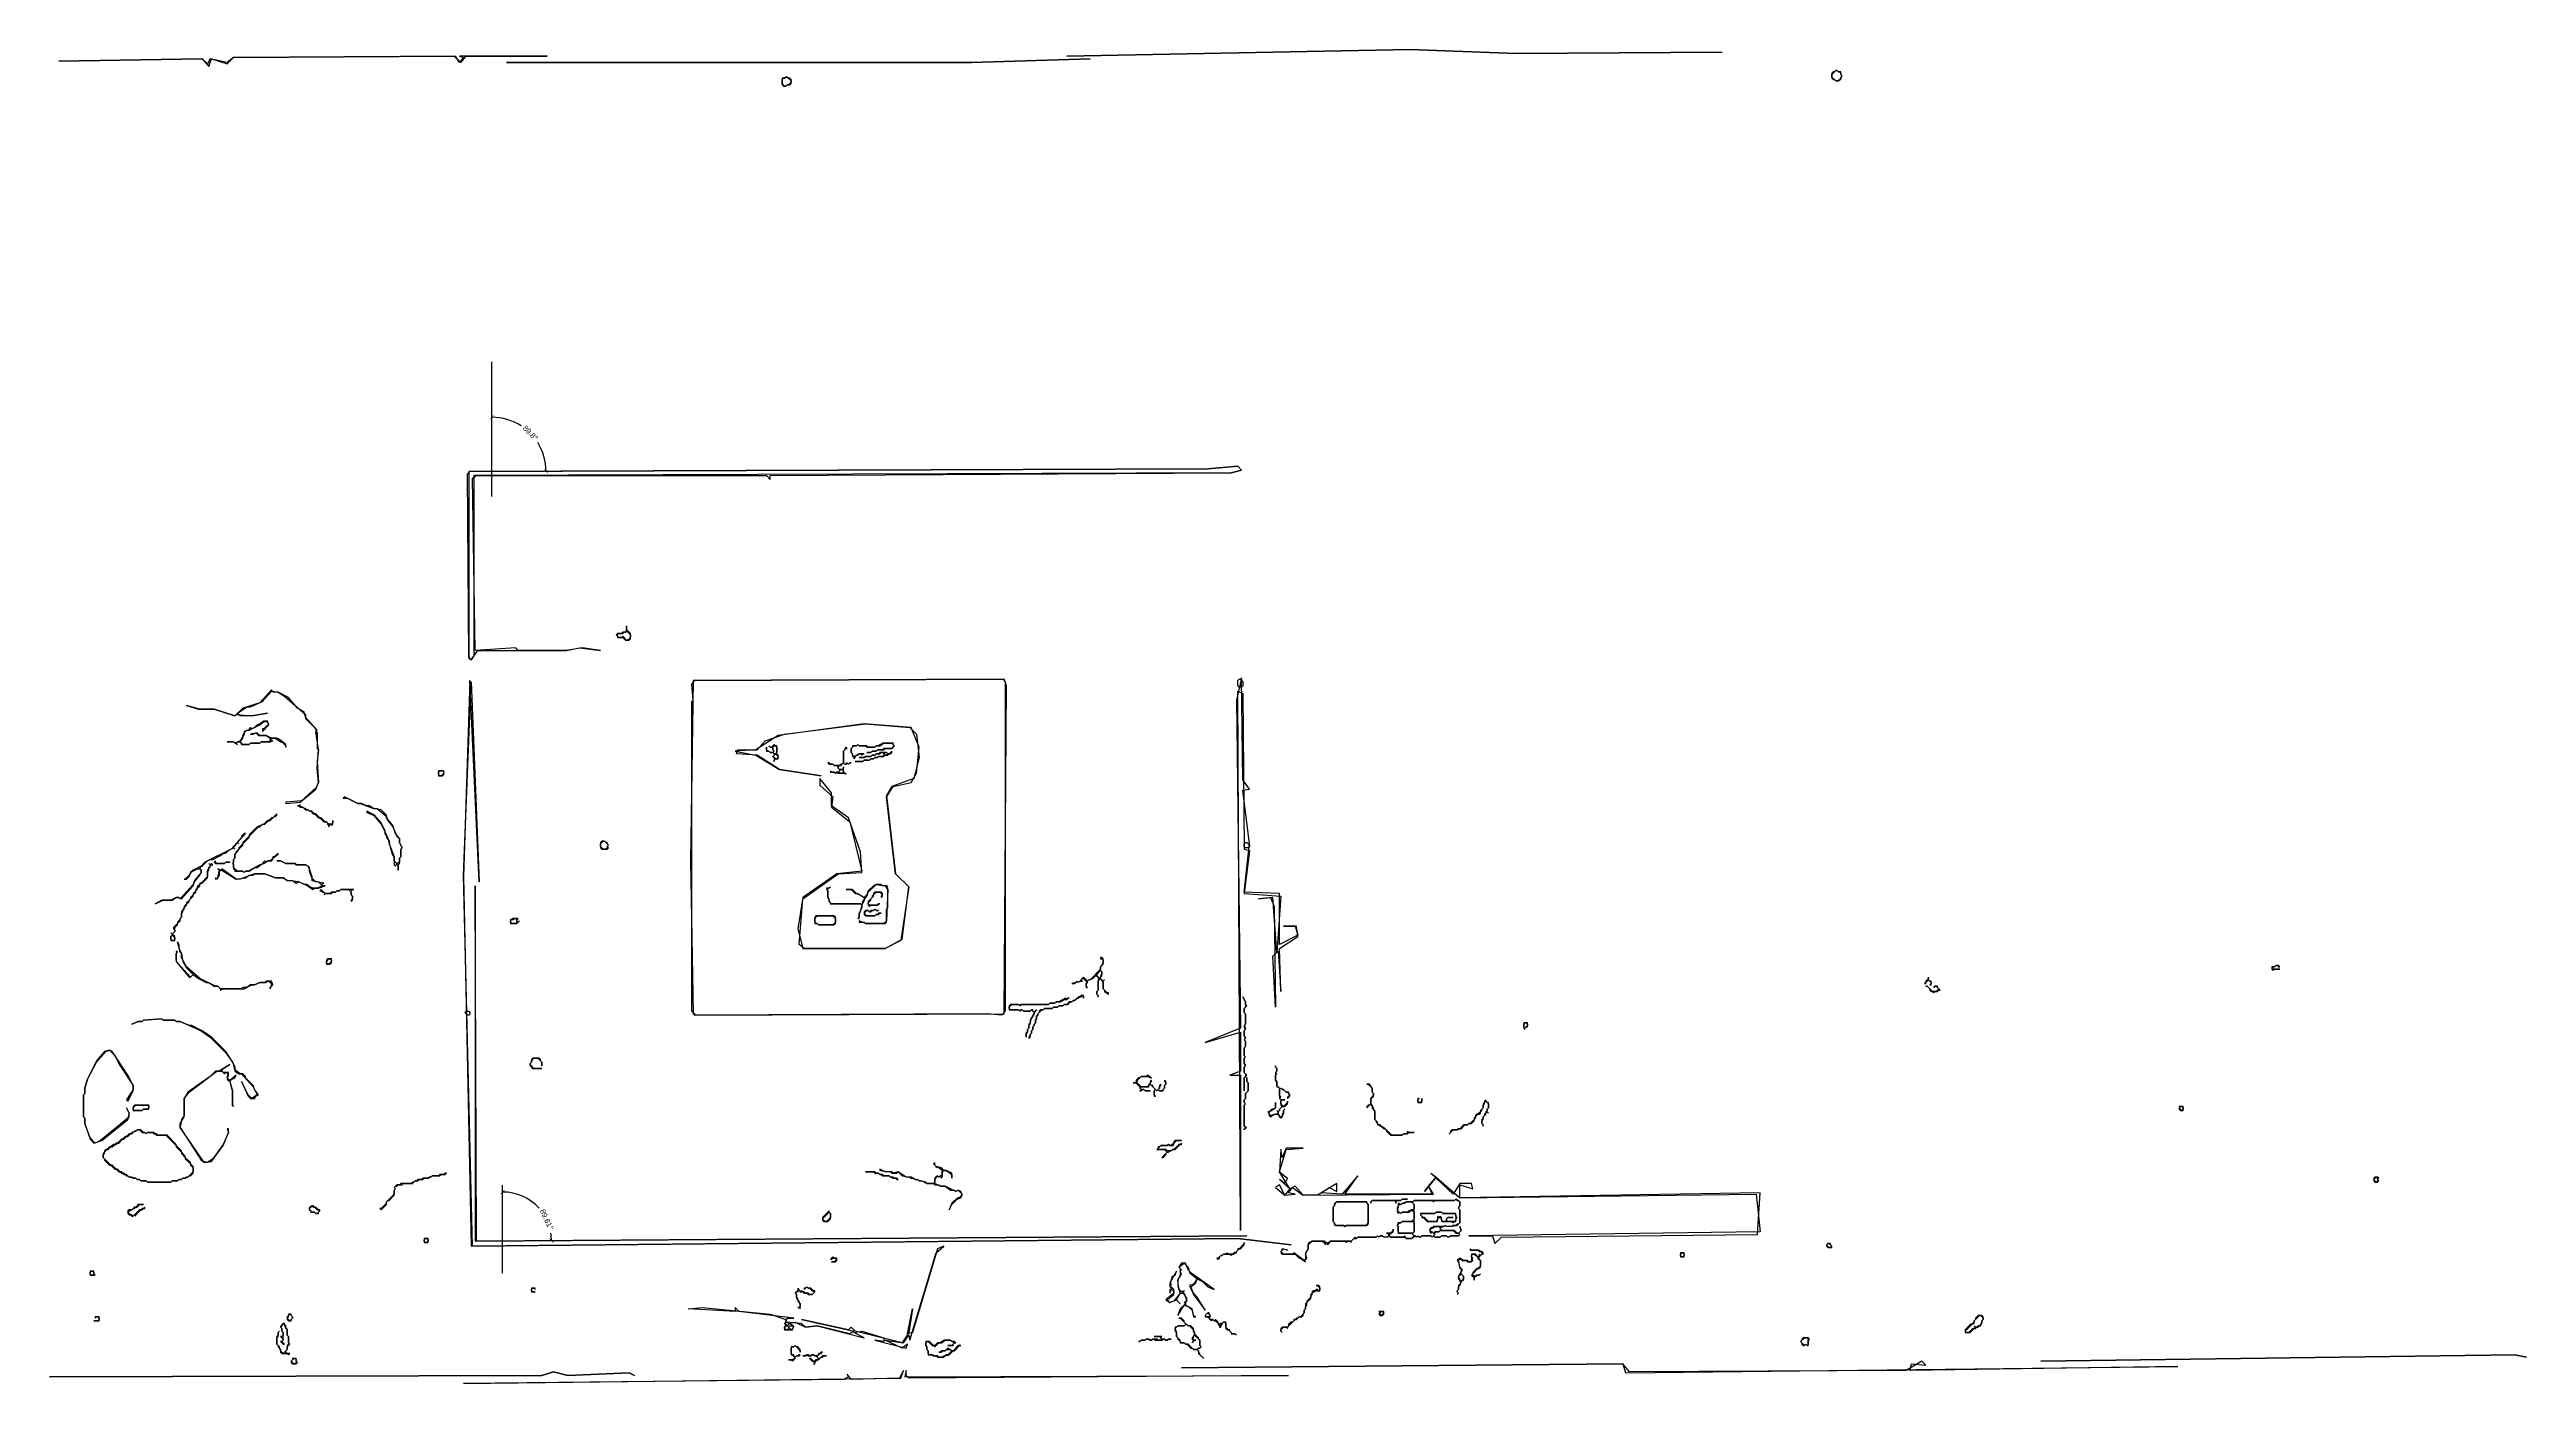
# Model space of a CAD drawing. Header units: inches. Extents: x 0 to 115, y 2 to 63.
import ezdxf

# ---------------------------------------------------------------- set-up
doc = ezdxf.new("R2010")
doc.units = ezdxf.units.IN
doc.styles.add('OpenSansCondensed-Light', font='OpenSansCondensed-Light.ttf')
doc.dimstyles.new('EZDXF', dxfattribs={"dimtxt": 0.25, "dimasz": 0.175, "dimexe": 0.375, "dimexo": 0.125, "dimgap": 0.1, "dimtad": 1, "dimlfac": 100, "dimzin": 12, "dimdsep": 46, "dimtxsty": 'OpenSansCondensed-Light', "dimblk": 'ARCHTICK', "dimcen": 2.5, "dimazin": 3, "dimtfac": 0.5, "dimtmove": 2, "dimatfit": 3, "dimarcsym": 0})

# ---------------------------------------------------------------- blocks, each defined once
blk = doc.blocks.new('_ARCHTICK')
at = {"color": 0, "linetype": 'ByBlock', "const_width": 0.15}
blk.add_lwpolyline([(-0.5, -0.5), (0.5, 0.5)], dxfattribs=at)
blk = doc.blocks.new('*D4')
at = {"color": 0, "lineweight": -2, "transparency": 16777216}
for start, end in [(57.0963, 90), (0.2028, 32.21)]:
    blk.add_arc((20.46, 43.85), 2.51, start, end, dxfattribs=at)
at = {"layer": 'Defpoints', "color": 0, "transparency": 16777216}
for p in [(20.46, 48.92), (21.72, 46.03), (19.45, 43.85), (53.57, 43.97), (20.46, 42.7)]:
    blk.add_point(p, dxfattribs=at)
at = {"color": 0, "lineweight": -2, "transparency": 16777216, "xscale": 0.175, "yscale": 0.175, "zscale": 0.175}
for p, rotation in [((20.46, 46.36), 180), ((22.97, 43.86), 270.2028160715146)]:
    blk.add_blockref('_ARCHTICK', p, dxfattribs=dict(at, rotation=rotation))
at = {"color": 0, "transparency": 16777216, "insert": (22.25, 45.62), "char_height": 0.25, "attachment_point": 5, "rotation": 314.6532, "style": 'OpenSansCondensed-Light'}
blk.add_mtext('89.8°', dxfattribs=at)
blk = doc.blocks.new('*D5')
at = {"color": 0, "lineweight": -2, "transparency": 16777216}
for start, end in [(41.8994, 90), (0.3878, 9.2297)]:
    blk.add_arc((20.96, 8.28), 2.26, start, end, dxfattribs=at)
at = {"layer": 'Defpoints', "color": 0, "transparency": 16777216}
for p in [(20.96, 10.85), (22.08, 10.24), (19.69, 8.27), (55.39, 8.52), (20.96, 6.79)]:
    blk.add_point(p, dxfattribs=at)
at = {"color": 0, "lineweight": -2, "transparency": 16777216, "xscale": 0.175, "yscale": 0.175, "zscale": 0.175}
for p, rotation in [((20.96, 10.54), 180), ((23.22, 8.3), 270.3877827726656)]:
    blk.add_blockref('_ARCHTICK', p, dxfattribs=dict(at, rotation=rotation))
at = {"color": 0, "transparency": 16777216, "insert": (23, 9.26), "char_height": 0.25, "attachment_point": 5, "rotation": 295.5645, "style": 'OpenSansCondensed-Light'}
blk.add_mtext('89.61°', dxfattribs=at)

msp = doc.modelspace()

# ---------------------------------------------------------------- linework, layer by layer
for p, q in [((20.46493, 42.70334), (20.46493, 48.92372)), ((20.9587, 6.79033), (20.9587, 10.85216))]:
    msp.add_line(p, q)
for points in [[(23.0124, 63.0576), (18.9656, 63.0576), (19.1468, 62.9972), (18.9656, 62.7556), (18.7844, 63.0576), (8.5164, 62.9972), (8.2144, 62.7556), (7.4292, 62.9368), (7.3084, 62.6952), (7.0668, 62.9368), (0.4228, 62.816), (7.0668, 62.9368), (7.3688, 62.5744), (7.4896, 62.9368), (8.2144, 62.6952), (8.5164, 62.9972), (18.724, 63.0576), (19.026, 62.7556), (19.2676, 63.0576)], [(23.0124, 63.0576), (18.9656, 63.0576), (19.1468, 62.9972), (18.9656, 62.7556), (18.7844, 63.0576), (8.5164, 62.9972), (8.2144, 62.7556), (7.4292, 62.9368), (7.3084, 62.6952), (7.0668, 62.9368), (0.4228, 62.816), (7.0668, 62.9368), (7.3688, 62.5744), (7.4896, 62.9368), (8.2144, 62.6952), (8.5164, 62.9972), (18.724, 63.0576), (19.026, 62.7556), (19.2676, 63.0576)], [(77.3724, 63.2388), (67.8292, 63.1784), (62.9368, 63.3596), (47.0516, 63.0576), (62.9368, 63.3596), (67.8292, 63.1784)], [(77.3724, 63.2388), (67.8292, 63.1784), (62.9368, 63.3596), (47.0516, 63.0576), (62.9368, 63.3596), (67.8292, 63.1784)], [(48.1388, 62.9368), (42.6424, 62.7556), (21.14, 62.7556), (42.6424, 62.7556)], [(48.1388, 62.9368), (42.6424, 62.7556), (21.14, 62.7556), (42.6424, 62.7556)], [(34.3072, 61.9704), (34.2468, 62.0308), (34.1864, 62.0308), (34.126, 62.0912), (34.0656, 62.0912), (34.0052, 62.0308), (33.8844, 62.0308), (33.8844, 61.7288), (33.9448, 61.6684), (34.0656, 61.6684), (34.126, 61.7288), (34.2468, 61.7288), (34.3072, 61.7892)], [(34.3072, 61.9704), (34.2468, 62.0308), (34.1864, 62.0308), (34.126, 62.0912), (34.0656, 62.0912), (34.0052, 62.0308), (33.8844, 62.0308), (33.8844, 61.7288), (33.9448, 61.6684), (34.0656, 61.6684), (34.126, 61.7288), (34.2468, 61.7288), (34.3072, 61.7892)], [(34.126, 62.0912), (34.3072, 61.91), (34.3072, 61.8496), (34.1864, 61.7288), (34.126, 61.7288), (34.0656, 61.6684), (34.0052, 61.6684), (33.8844, 61.7892), (33.8844, 61.9704), (33.9448, 62.0308), (34.0052, 62.0308), (34.0656, 62.0912)], [(82.6272, 62.3932), (82.5668, 62.3328), (82.5064, 62.3328), (82.446, 62.2724), (82.446, 62.0308), (82.5064, 61.9704), (82.5668, 61.9704), (82.6272, 61.91), (82.748, 61.91), (82.8084, 61.9704), (82.8688, 61.9704), (82.8688, 62.0912), (82.9292, 62.1516), (82.8688, 62.212), (82.8688, 62.3328), (82.748, 62.3328), (82.6876, 62.3932)], [(82.6272, 62.3932), (82.5668, 62.3328), (82.5064, 62.3328), (82.446, 62.2724), (82.446, 62.0308), (82.5064, 61.9704), (82.5668, 61.9704), (82.6272, 61.91), (82.748, 61.91), (82.8084, 61.9704), (82.8688, 61.9704), (82.8688, 62.0912), (82.9292, 62.1516), (82.8688, 62.212), (82.8688, 62.3328), (82.748, 62.3328), (82.6876, 62.3932)], [(82.6272, 62.3932), (82.6876, 62.3932), (82.748, 62.3328), (82.8084, 62.3328), (82.8688, 62.2724), (82.8688, 62.212), (82.9292, 62.1516), (82.8688, 62.0912), (82.8688, 62.0308), (82.748, 61.91), (82.6272, 61.91), (82.446, 62.0912), (82.446, 62.212)], [(55.1452, 43.9108), (54.662, 43.79), (19.63, 43.6692), (19.63, 35.334), (19.5092, 35.1528), (19.3884, 35.2736), (19.328, 43.7296), (19.4488, 43.8504), (53.5748, 43.9712), (54.964, 44.092)], [(55.1452, 43.9108), (54.964, 44.092), (53.5748, 43.9712), (19.3884, 43.8504), (19.3884, 35.2132), (19.5092, 35.1528), (19.8112, 35.5756), (23.9184, 35.5756), (24.5224, 35.6964), (25.4888, 35.5756), (24.6432, 35.6964), (23.9184, 35.5756), (21.6836, 35.5756), (21.5628, 35.6964), (19.6904, 35.5756), (19.5696, 43.5484), (19.7508, 43.6692), (33.1596, 43.6692), (33.3408, 43.488), (33.3408, 43.6692), (54.662, 43.79)], [(55.1452, 43.9108), (54.964, 44.092), (53.5748, 43.9712), (19.3884, 43.8504), (19.3884, 35.2132), (19.5092, 35.1528), (19.8112, 35.5756), (23.9184, 35.5756), (24.5224, 35.6964), (25.4888, 35.5756), (24.6432, 35.6964), (23.9184, 35.5756), (21.6836, 35.5756), (21.5628, 35.6964), (19.6904, 35.5756), (19.5696, 43.5484), (19.7508, 43.6692), (33.1596, 43.6692), (33.3408, 43.488), (33.3408, 43.6692), (54.662, 43.79)], [(26.6968, 36.7232), (26.6968, 36.4816), (26.6364, 36.4212), (26.5156, 36.4212), (26.4552, 36.3608), (26.274, 36.3608), (26.2136, 36.3004), (26.274, 36.24), (26.274, 36.1796), (26.5156, 36.1796), (26.6364, 36.0588), (26.8176, 36.0588), (26.878, 36.1192), (26.878, 36.3608), (26.6968, 36.542)], [(26.6968, 36.7232), (26.6968, 36.4816), (26.6364, 36.4212), (26.5156, 36.4212), (26.4552, 36.3608), (26.274, 36.3608), (26.2136, 36.3004), (26.274, 36.24), (26.274, 36.1796), (26.5156, 36.1796), (26.6364, 36.0588), (26.8176, 36.0588), (26.878, 36.1192), (26.878, 36.3608), (26.6968, 36.542)], [(26.878, 36.3004), (26.878, 36.1796), (26.7572, 36.0588), (26.6968, 36.0588), (26.5156, 36.24), (26.4552, 36.1796), (26.3344, 36.1796), (26.274, 36.24), (26.274, 36.3004), (26.3344, 36.3608), (26.5156, 36.3608), (26.576, 36.4212), (26.6364, 36.4212), (26.6968, 36.4816)], [(6.342, 33.0388), (6.8856, 32.8576), (7.6104, 32.8576), (8.5768, 32.5556), (8.6372, 32.616), (9.362, 32.5556), (10.0868, 32.6764), (9.362, 32.5556), (8.8184, 32.5556), (8.6976, 32.6764), (9.1204, 32.9784), (9.3016, 32.9784), (9.8452, 33.22), (10.268, 33.7032), (10.57, 33.6428), (10.872, 33.4616), (11.8384, 32.616), (11.8384, 32.4348), (12.2612, 32.012), (12.382, 31.7704), (12.382, 31.0456), (12.4424, 30.9852), (12.382, 30.4416), (12.4424, 29.4752), (12.3216, 29.2336), (11.6572, 28.6296), (10.9324, 28.5692), (10.9324, 28.5088), (11.5968, 28.5692), (12.3216, 29.1732), (12.4424, 29.4752), (12.382, 30.1396), (12.4424, 30.9852), (12.3216, 31.8308), (12.382, 31.8912), (11.8384, 32.4952), (11.778, 32.7368), (11.476, 32.918), (11.0532, 33.4012), (10.57, 33.6428), (10.3284, 33.6428), (10.268, 33.7636), (9.7244, 33.1596), (8.9392, 32.918), (8.5768, 32.5556), (7.6104, 32.8576), (6.946, 32.8576)], [(6.342, 33.0388), (6.8856, 32.8576), (7.6104, 32.8576), (8.5768, 32.5556), (8.6372, 32.616), (9.362, 32.5556), (10.0868, 32.6764), (9.362, 32.5556), (8.8184, 32.5556), (8.6976, 32.6764), (9.1204, 32.9784), (9.3016, 32.9784), (9.8452, 33.22), (10.268, 33.7032), (10.57, 33.6428), (10.872, 33.4616), (11.8384, 32.616), (11.8384, 32.4348), (12.2612, 32.012), (12.382, 31.7704), (12.382, 31.0456), (12.4424, 30.9852), (12.382, 30.4416), (12.4424, 29.4752), (12.3216, 29.2336), (11.6572, 28.6296), (10.9324, 28.5692), (10.9324, 28.5088), (11.5968, 28.5692), (12.3216, 29.1732), (12.4424, 29.4752), (12.382, 30.1396), (12.4424, 30.9852), (12.3216, 31.8308), (12.382, 31.8912), (11.8384, 32.4952), (11.778, 32.7368), (11.476, 32.918), (11.0532, 33.4012), (10.57, 33.6428), (10.3284, 33.6428), (10.268, 33.7636), (9.7244, 33.1596), (8.9392, 32.918), (8.5768, 32.5556), (7.6104, 32.8576), (6.946, 32.8576)], [(19.4488, 34.1864), (19.1468, 25.1264), (19.5092, 8.0332), (54.964, 8.3956), (57.4404, 8.0936), (54.964, 8.3956), (19.5696, 8.0332), (19.1468, 25.1868), (19.5092, 34.126), (19.8716, 24.8848)], [(19.4488, 34.1864), (19.1468, 25.1264), (19.5092, 8.0332), (54.964, 8.3956), (57.4404, 8.0936), (54.964, 8.3956), (19.5696, 8.0332), (19.1468, 25.1868), (19.5092, 34.126), (19.8716, 24.8848)], [(29.7772, 34.1864), (29.6564, 25.8512), (29.7772, 18.7844), (29.8376, 18.724), (44.1524, 18.7844), (44.2732, 33.9448), (44.1524, 34.2468)], [(29.7772, 34.1864), (29.6564, 25.8512), (29.7772, 18.7844), (29.8376, 18.724), (44.1524, 18.7844), (44.2732, 33.9448), (44.1524, 34.2468)], [(29.8376, 34.1864), (44.092, 34.2468), (44.2128, 34.126), (44.2128, 18.9052), (44.0316, 18.724), (43.3672, 18.7844), (29.898, 18.724), (29.7168, 18.9052), (29.7168, 33.22), (29.7772, 33.2804), (29.7168, 34.0052)], [(55.1452, 34.3072), (54.9036, 33.2804), (55.0848, 18.12), (53.454, 17.4556), (55.0848, 17.9388), (55.0848, 16.1268), (54.6016, 15.9456), (55.0848, 15.9456), (55.0848, 8.758), (54.964, 33.7032), (55.2056, 33.5824), (55.266, 26.3948), (55.5076, 26.3344), (55.266, 24.3412), (56.9572, 24.2204), (56.776, 21.6232), (56.5948, 24.16), (55.9304, 24.0996), (56.474, 24.16), (56.6552, 23.7372), (56.7156, 19.0864), (56.5948, 21.442), (56.8364, 21.6836), (56.9572, 19.8112), (56.8968, 21.8044), (57.7424, 22.348), (57.682, 22.8312), (57.078, 22.8312), (57.6216, 22.8312), (57.7424, 22.4084), (56.8968, 21.9856), (56.8968, 24.3412), (55.266, 24.4016), (55.5076, 26.6364), (55.2056, 29.1128), (55.5076, 29.1732), (55.2056, 29.596)], [(55.1452, 34.3072), (54.9036, 33.2804), (55.0848, 18.12), (53.454, 17.4556), (55.0848, 17.9388), (55.0848, 16.1268), (54.6016, 15.9456), (55.0848, 15.9456), (55.0848, 8.758), (54.964, 33.7032), (55.2056, 33.5824), (55.266, 26.3948), (55.5076, 26.3344), (55.266, 24.3412), (56.9572, 24.2204), (56.776, 21.6232), (56.5948, 24.16), (55.9304, 24.0996), (56.474, 24.16), (56.6552, 23.7372), (56.7156, 19.0864), (56.5948, 21.442), (56.8364, 21.6836), (56.9572, 19.8112), (56.8968, 21.8044), (57.7424, 22.348), (57.682, 22.8312), (57.078, 22.8312), (57.6216, 22.8312), (57.7424, 22.4084), (56.8968, 21.9856), (56.8968, 24.3412), (55.266, 24.4016), (55.5076, 26.6364), (55.2056, 29.1128), (55.5076, 29.1732), (55.2056, 29.596)], [(55.0244, 34.2468), (55.0848, 34.2468), (55.2056, 34.126), (55.2056, 33.9448), (55.1452, 33.8844), (55.0244, 33.8844), (54.964, 33.9448), (54.964, 34.1864)], [(10.9324, 31.106), (10.9324, 31.2268), (10.6304, 31.4684), (10.5096, 31.5288), (10.268, 31.5288), (10.0264, 31.6496), (9.7244, 31.6496), (9.6036, 31.7704), (9.3016, 31.71), (9.4224, 31.71), (9.5432, 31.7704), (9.664, 31.6496), (10.0264, 31.6496), (10.2076, 31.5288), (10.2076, 31.408), (10.1472, 31.3476), (9.7848, 31.3476), (9.7244, 31.2872), (9.3016, 31.2872), (9.2412, 31.2268), (8.9392, 31.2268), (8.8184, 31.3476), (8.9392, 31.5288), (8.9392, 31.6496), (8.9996, 31.7704), (9.1204, 31.8912), (9.2412, 31.8912), (9.7244, 32.1328), (9.8452, 32.2536), (10.0264, 32.314), (10.1472, 32.1932), (9.9056, 31.9516), (9.8452, 31.9516), (9.8452, 31.8308), (10.1472, 32.1328), (10.0868, 32.314), (9.9056, 32.314), (9.664, 32.1328), (9.6036, 32.1328), (9.4828, 32.012), (9.362, 31.9516), (9.3016, 32.012), (9.1808, 31.8912), (8.9996, 31.8308), (8.9996, 31.71), (8.8184, 31.408), (8.5768, 31.2872), (8.5164, 31.3476), (8.2144, 31.3476), (8.5164, 31.3476), (8.6976, 31.2268), (8.6372, 31.2872), (8.6976, 31.3476), (8.8184, 31.3476), (8.8788, 31.2268), (9.2412, 31.2268), (9.3016, 31.2872), (9.7244, 31.2872), (9.7848, 31.3476), (10.2076, 31.3476), (10.3284, 31.408), (10.2076, 31.4684), (10.268, 31.5288), (10.4492, 31.5288), (10.6908, 31.3476), (10.7512, 31.3476), (10.9324, 31.1664)], [(10.9324, 31.106), (10.9324, 31.2268), (10.6304, 31.4684), (10.5096, 31.5288), (10.268, 31.5288), (10.0264, 31.6496), (9.7244, 31.6496), (9.6036, 31.7704), (9.3016, 31.71), (9.4224, 31.71), (9.5432, 31.7704), (9.664, 31.6496), (10.0264, 31.6496), (10.2076, 31.5288), (10.2076, 31.408), (10.1472, 31.3476), (9.7848, 31.3476), (9.7244, 31.2872), (9.3016, 31.2872), (9.2412, 31.2268), (8.9392, 31.2268), (8.8184, 31.3476), (8.9392, 31.5288), (8.9392, 31.6496), (8.9996, 31.7704), (9.1204, 31.8912), (9.2412, 31.8912), (9.7244, 32.1328), (9.8452, 32.2536), (10.0264, 32.314), (10.1472, 32.1932), (9.9056, 31.9516), (9.8452, 31.9516), (9.8452, 31.8308), (10.1472, 32.1328), (10.0868, 32.314), (9.9056, 32.314), (9.664, 32.1328), (9.6036, 32.1328), (9.4828, 32.012), (9.362, 31.9516), (9.3016, 32.012), (9.1808, 31.8912), (8.9996, 31.8308), (8.9996, 31.71), (8.8184, 31.408), (8.5768, 31.2872), (8.5164, 31.3476), (8.2144, 31.3476), (8.5164, 31.3476), (8.6976, 31.2268), (8.6372, 31.2872), (8.6976, 31.3476), (8.8184, 31.3476), (8.8788, 31.2268), (9.2412, 31.2268), (9.3016, 31.2872), (9.7244, 31.2872), (9.7848, 31.3476), (10.2076, 31.3476), (10.3284, 31.408), (10.2076, 31.4684), (10.268, 31.5288), (10.4492, 31.5288), (10.6908, 31.3476), (10.7512, 31.3476), (10.9324, 31.1664)], [(39.864, 32.012), (37.6896, 32.1932), (33.7032, 31.6496), (32.6764, 30.9852), (31.71, 30.9248), (32.6764, 30.7436), (33.7636, 30.0792), (35.6964, 29.7772), (33.7636, 30.0792), (32.7368, 30.7436), (31.7704, 30.804), (31.8308, 30.9852), (32.7368, 30.9852), (33.0992, 31.408), (34.0052, 31.71), (37.75, 32.1932), (39.8036, 32.012), (40.1056, 31.71), (40.2264, 30.6228), (39.9848, 29.6564), (38.958, 29.294), (38.7164, 28.8712), (39.1392, 25.2472), (39.7432, 24.6432), (39.3808, 22.1668), (38.656, 21.8044), (34.9112, 21.8044), (34.6696, 21.9856), (34.8508, 24.0996), (36.4816, 25.2472), (37.5688, 25.3076), (37.5084, 26.274), (36.9648, 27.8444), (36.1796, 28.388), (36.1796, 28.992), (35.636, 29.6564), (35.636, 29.3544), (36.24, 28.8108), (36.1796, 28.3276), (37.0252, 27.6632), (37.5688, 25.368), (36.4212, 25.2472), (34.8508, 24.16), (34.6092, 22.7104), (34.8508, 21.8044), (38.656, 21.8044), (39.4412, 22.2272), (39.7432, 24.6432), (39.1392, 25.2472), (38.7164, 28.8108), (39.0184, 29.294), (39.864, 29.4752), (40.1056, 29.898), (40.2264, 31.106)], [(33.522, 31.2268), (33.4012, 31.106), (33.3408, 31.106), (33.2804, 31.1664), (33.3408, 31.106), (33.4012, 31.106), (33.4616, 31.0456), (33.4616, 30.9852), (33.522, 30.9248), (33.4616, 30.8644), (33.3408, 30.8644), (33.2804, 30.9248), (33.22, 30.9248), (33.1596, 30.9852), (33.1596, 31.106), (33.1596, 30.9248), (33.2804, 30.9248), (33.3408, 30.8644), (33.4616, 30.8644), (33.522, 30.804), (33.522, 30.7436), (33.4616, 30.6832), (33.522, 30.6228), (33.522, 30.4416), (33.522, 30.502), (33.5824, 30.5624), (33.7032, 30.5624), (33.7032, 30.7436), (33.6428, 30.804), (33.6428, 31.1664), (33.5824, 31.1664)], [(33.522, 31.1664), (33.5824, 31.1664), (33.6428, 31.106), (33.6428, 30.8644), (33.5824, 30.804), (33.522, 30.804), (33.4616, 30.8644), (33.522, 30.9248), (33.4616, 30.9852), (33.4616, 31.106)], [(36.844, 31.106), (36.7836, 31.0456), (36.7836, 30.9852), (36.7232, 30.9248), (36.7232, 30.3812), (36.6628, 30.3208), (36.6024, 30.3208), (36.542, 30.2604), (36.3004, 30.2604), (36.24, 30.3208), (36.1192, 30.3208), (36.0588, 30.3812), (35.9984, 30.3812), (36.0588, 30.3208), (36.24, 30.3208), (36.3004, 30.2604), (36.4212, 30.2604), (36.4816, 30.2), (36.4816, 30.1396), (36.542, 30.0792), (36.542, 30.0188), (36.4816, 29.9584), (36.4212, 29.9584), (36.3608, 29.898), (36.3004, 29.9584), (36.1796, 29.9584), (36.1192, 30.0188), (36.1192, 29.9584), (36.3004, 29.9584), (36.3608, 29.898), (36.4212, 29.9584), (36.4816, 29.898), (36.7836, 29.898), (36.844, 29.8376), (36.7232, 29.9584), (36.7232, 30.2), (36.7232, 30.1396), (36.6628, 30.0792), (36.542, 30.0792), (36.4816, 30.1396), (36.4816, 30.2), (36.542, 30.2604), (36.6024, 30.2604), (36.7232, 30.3812), (36.7836, 30.3208), (36.844, 30.3208), (36.9044, 30.3812), (36.9648, 30.3208), (37.0252, 30.3812), (37.0856, 30.3812), (37.0252, 30.3812), (36.9648, 30.3208), (36.9044, 30.3812), (36.844, 30.3208), (36.7836, 30.3208), (36.7232, 30.3812), (36.7232, 30.9248), (36.844, 31.0456), (36.9044, 31.0456)], [(39.0788, 31.1664), (38.958, 31.0456), (38.5956, 31.0456), (38.5352, 30.9852), (38.2936, 30.9852), (38.2332, 30.9248), (38.052, 30.9248), (37.9916, 30.8644), (37.8104, 30.8644), (37.9916, 30.8644), (38.052, 30.9248), (38.2332, 30.9248), (38.2936, 30.9852), (38.5956, 30.9852), (38.656, 31.0456), (38.958, 31.0456), (39.0788, 31.1664), (39.0184, 31.2268), (39.0184, 31.2872), (38.5352, 31.2872), (38.4748, 31.2268), (38.4144, 31.2268), (38.354, 31.1664), (38.2332, 31.1664), (38.1728, 31.106), (37.8708, 31.106), (37.8104, 31.1664), (37.448, 31.1664), (37.3876, 31.2268), (37.3272, 31.1664), (37.146, 31.1664), (37.146, 31.106), (37.0856, 31.0456), (37.0856, 30.8644), (37.146, 30.804), (37.146, 30.6832), (37.2064, 30.6832), (37.2668, 30.6228), (37.2064, 30.5624), (37.3272, 30.7436), (37.3876, 30.7436), (37.448, 30.804), (37.5084, 30.804), (37.5688, 30.7436), (37.6292, 30.804), (37.6896, 30.804), (37.448, 30.804), (37.2668, 30.6832), (37.2064, 30.6832), (37.146, 30.7436), (37.146, 30.804), (37.0856, 30.8644), (37.0856, 31.0456), (37.2064, 31.1664), (37.3272, 31.1664), (37.3876, 31.2268), (37.448, 31.1664), (37.75, 31.1664), (37.8104, 31.106), (38.1728, 31.106), (38.2332, 31.1664), (38.4144, 31.1664), (38.5956, 31.2872), (38.958, 31.2872)], [(17.9992, 30.0188), (17.9992, 29.7772), (18.1804, 29.7772), (18.2408, 29.8376), (18.2408, 30.0188)], [(17.9992, 30.0188), (17.9992, 29.7772), (18.1804, 29.7772), (18.2408, 29.8376), (18.2408, 30.0188)], [(17.9992, 29.8376), (17.9992, 29.9584), (18.0596, 30.0188), (18.1804, 30.0188), (18.2408, 29.9584), (18.2408, 29.898), (18.12, 29.7772), (18.0596, 29.7772)], [(33.5824, 30.804), (33.7032, 30.6832), (33.7032, 30.6228), (33.6428, 30.5624), (33.5824, 30.5624), (33.4616, 30.6832)], [(36.4816, 29.9584), (36.6024, 30.0792), (36.6628, 30.0792), (36.7232, 30.0188), (36.7232, 29.9584), (36.6628, 29.898), (36.542, 29.898)], [(38.958, 30.9248), (38.8372, 30.804), (38.7768, 30.804), (38.7164, 30.8644), (38.4144, 30.8644), (38.354, 30.804), (38.2332, 30.804), (38.1728, 30.7436), (38.052, 30.7436), (37.9916, 30.6832), (37.75, 30.6832), (37.6896, 30.6228), (37.448, 30.6228), (37.6896, 30.6228), (37.75, 30.6832), (37.9916, 30.6832), (38.052, 30.7436), (38.1728, 30.7436), (38.2332, 30.804), (38.4144, 30.804), (38.4748, 30.8644), (38.5352, 30.8644), (38.5956, 30.804), (38.5956, 30.7436), (38.5352, 30.6832), (38.354, 30.6832), (38.2936, 30.6228), (38.1728, 30.6228), (38.1124, 30.5624), (37.9916, 30.5624), (37.9312, 30.502), (37.6896, 30.502), (37.6292, 30.4416), (37.2668, 30.4416), (37.6292, 30.4416), (37.6896, 30.502), (37.9312, 30.502), (37.9916, 30.5624), (38.1124, 30.5624), (38.1728, 30.6228), (38.2936, 30.6228), (38.354, 30.6832), (38.5956, 30.6832), (38.656, 30.7436), (38.7768, 30.7436), (38.8372, 30.804), (38.8976, 30.804), (38.958, 30.8644)], [(38.5956, 30.804), (38.656, 30.8644), (38.7164, 30.8644), (38.7768, 30.804), (38.7164, 30.7436), (38.656, 30.7436)], [(13.6504, 28.8108), (13.59, 28.7504), (13.7712, 28.7504), (14.2544, 28.5088), (14.3752, 28.5088), (14.9792, 28.2672), (15.1604, 28.2672), (15.5832, 27.9048), (15.6436, 27.7236), (15.8852, 27.4216), (16.0664, 26.9988), (16.1872, 26.878), (16.1872, 26.6968), (16.308, 26.4552), (16.2476, 26.3948), (16.2476, 26.0324), (16.1872, 25.972), (16.1872, 25.7908), (16.0664, 25.7304), (15.9456, 25.8512), (15.9456, 26.0324), (15.8852, 26.0928), (15.6436, 26.9384), (15.5228, 27.1196), (15.5228, 27.2404), (15.3416, 27.6028), (15.0396, 27.9652), (14.6772, 28.1464), (14.6772, 28.086), (14.9792, 27.9652), (15.3416, 27.5424), (15.5832, 27.0592), (15.5832, 26.9384), (15.704, 26.7572), (15.704, 26.6364), (15.9456, 26.0324), (15.9456, 25.67), (16.006, 25.6096), (16.0664, 25.7304), (16.1268, 25.67), (16.1268, 25.4284), (16.1268, 25.67), (16.1872, 25.7304), (16.1872, 25.972), (16.2476, 26.0324), (16.2476, 26.3948), (16.308, 26.4552), (16.1872, 26.6968), (16.1872, 26.878), (16.006, 27.1196), (15.8852, 27.482), (15.5832, 27.8444), (15.5832, 27.9652), (15.3416, 28.2068), (14.9792, 28.2672), (14.798, 28.388), (14.6772, 28.388), (14.4356, 28.5088), (14.2544, 28.5088)], [(13.6504, 28.8108), (13.59, 28.7504), (13.7712, 28.7504), (14.2544, 28.5088), (14.3752, 28.5088), (14.9792, 28.2672), (15.1604, 28.2672), (15.5832, 27.9048), (15.6436, 27.7236), (15.8852, 27.4216), (16.0664, 26.9988), (16.1872, 26.878), (16.1872, 26.6968), (16.308, 26.4552), (16.2476, 26.3948), (16.2476, 26.0324), (16.1872, 25.972), (16.1872, 25.7908), (16.0664, 25.7304), (15.9456, 25.8512), (15.9456, 26.0324), (15.8852, 26.0928), (15.6436, 26.9384), (15.5228, 27.1196), (15.5228, 27.2404), (15.3416, 27.6028), (15.0396, 27.9652), (14.6772, 28.1464), (14.6772, 28.086), (14.9792, 27.9652), (15.3416, 27.5424), (15.5832, 27.0592), (15.5832, 26.9384), (15.704, 26.7572), (15.704, 26.6364), (15.9456, 26.0324), (15.9456, 25.67), (16.006, 25.6096), (16.0664, 25.7304), (16.1268, 25.67), (16.1268, 25.4284), (16.1268, 25.67), (16.1872, 25.7304), (16.1872, 25.972), (16.2476, 26.0324), (16.2476, 26.3948), (16.308, 26.4552), (16.1872, 26.6968), (16.1872, 26.878), (16.006, 27.1196), (15.8852, 27.482), (15.5832, 27.8444), (15.5832, 27.9652), (15.3416, 28.2068), (14.9792, 28.2672), (14.798, 28.388), (14.6772, 28.388), (14.4356, 28.5088), (14.2544, 28.5088)], [(10.5096, 28.0256), (10.3284, 27.8444), (10.268, 27.8444), (10.1472, 27.7236), (10.0868, 27.7236), (9.9056, 27.5424), (9.6036, 27.4216), (9.2412, 27.0592), (9.2412, 26.9988), (8.9392, 26.6968), (8.9392, 26.6364), (8.758, 26.4552), (8.758, 26.3948), (8.5768, 26.1532), (8.5768, 25.972), (8.5164, 25.9116), (8.5164, 25.7908), (8.456, 25.7304), (8.5164, 25.67), (8.5164, 25.4888), (8.5768, 25.4284), (8.5768, 25.368), (8.9392, 25.368), (8.9996, 25.3076), (9.06, 25.368), (9.2412, 25.368), (9.4828, 25.5492), (9.6036, 25.5492), (9.8452, 25.7304), (9.9056, 25.7304), (10.0868, 25.8512), (10.268, 25.8512), (10.3284, 25.9116), (10.3284, 25.972), (10.57, 26.1532), (10.57, 26.2136), (10.3888, 26.0324), (10.3284, 26.0324), (10.3284, 25.972), (10.2076, 25.8512), (10.0868, 25.8512), (10.0264, 25.7908), (9.966, 25.8512), (9.7848, 25.67), (9.7244, 25.67), (9.1808, 25.368), (9.06, 25.368), (8.9996, 25.3076), (8.9392, 25.368), (8.6976, 25.368), (8.5164, 25.5492), (8.5164, 25.9116), (8.5768, 25.972), (8.5768, 26.1532), (8.6372, 26.2136), (8.6372, 26.274), (8.9392, 26.576), (8.9392, 26.6364), (9.2412, 26.9384), (9.2412, 26.9988), (9.664, 27.4216), (9.7244, 27.4216), (9.8452, 27.5424), (9.966, 27.5424), (10.1472, 27.7236), (10.2076, 27.7236), (10.3888, 27.9048), (10.4492, 27.9048), (10.5096, 27.9652)], [(10.5096, 28.0256), (10.3284, 27.8444), (10.268, 27.8444), (10.1472, 27.7236), (10.0868, 27.7236), (9.9056, 27.5424), (9.6036, 27.4216), (9.2412, 27.0592), (9.2412, 26.9988), (8.9392, 26.6968), (8.9392, 26.6364), (8.758, 26.4552), (8.758, 26.3948), (8.5768, 26.1532), (8.5768, 25.972), (8.5164, 25.9116), (8.5164, 25.7908), (8.456, 25.7304), (8.5164, 25.67), (8.5164, 25.4888), (8.5768, 25.4284), (8.5768, 25.368), (8.9392, 25.368), (8.9996, 25.3076), (9.06, 25.368), (9.2412, 25.368), (9.4828, 25.5492), (9.6036, 25.5492), (9.8452, 25.7304), (9.9056, 25.7304), (10.0868, 25.8512), (10.268, 25.8512), (10.3284, 25.9116), (10.3284, 25.972), (10.57, 26.1532), (10.57, 26.2136), (10.3888, 26.0324), (10.3284, 26.0324), (10.3284, 25.972), (10.2076, 25.8512), (10.0868, 25.8512), (10.0264, 25.7908), (9.966, 25.8512), (9.7848, 25.67), (9.7244, 25.67), (9.1808, 25.368), (9.06, 25.368), (8.9996, 25.3076), (8.9392, 25.368), (8.6976, 25.368), (8.5164, 25.5492), (8.5164, 25.9116), (8.5768, 25.972), (8.5768, 26.1532), (8.6372, 26.2136), (8.6372, 26.274), (8.9392, 26.576), (8.9392, 26.6364), (9.2412, 26.9384), (9.2412, 26.9988), (9.664, 27.4216), (9.7244, 27.4216), (9.8452, 27.5424), (9.966, 27.5424), (10.1472, 27.7236), (10.2076, 27.7236), (10.3888, 27.9048), (10.4492, 27.9048), (10.5096, 27.9652)], [(11.476, 28.388), (11.5364, 28.388), (11.5968, 28.3276), (11.7176, 28.3276), (11.8384, 28.2068), (11.9592, 28.2068), (12.0196, 28.1464), (12.08, 28.1464), (12.2008, 28.0256), (12.2612, 28.0256), (12.4424, 27.8444), (12.5028, 27.8444), (12.684, 27.6632), (12.8048, 27.6632), (12.8652, 27.6028), (12.8652, 27.5424), (12.9256, 27.482), (12.9256, 27.4216), (12.9256, 27.482), (12.986, 27.5424), (13.0464, 27.482), (13.1068, 27.5424), (13.1068, 27.7236), (13.1068, 27.6028), (13.0464, 27.5424), (12.9256, 27.5424), (12.8048, 27.6632), (12.7444, 27.6632), (12.5632, 27.8444), (12.5028, 27.8444), (12.3216, 28.0256), (12.2612, 28.0256), (12.1404, 28.1464), (12.0196, 28.1464), (11.9592, 28.2068), (11.8988, 28.2068), (11.8384, 28.2672), (11.778, 28.2672), (11.7176, 28.3276), (11.6572, 28.3276), (11.5968, 28.388), (11.5968, 28.4484), (11.5364, 28.388)], [(11.476, 28.388), (11.5364, 28.388), (11.5968, 28.3276), (11.7176, 28.3276), (11.8384, 28.2068), (11.9592, 28.2068), (12.0196, 28.1464), (12.08, 28.1464), (12.2008, 28.0256), (12.2612, 28.0256), (12.4424, 27.8444), (12.5028, 27.8444), (12.684, 27.6632), (12.8048, 27.6632), (12.8652, 27.6028), (12.8652, 27.5424), (12.9256, 27.482), (12.9256, 27.4216), (12.9256, 27.482), (12.986, 27.5424), (13.0464, 27.482), (13.1068, 27.5424), (13.1068, 27.7236), (13.1068, 27.6028), (13.0464, 27.5424), (12.9256, 27.5424), (12.8048, 27.6632), (12.7444, 27.6632), (12.5632, 27.8444), (12.5028, 27.8444), (12.3216, 28.0256), (12.2612, 28.0256), (12.1404, 28.1464), (12.0196, 28.1464), (11.9592, 28.2068), (11.8988, 28.2068), (11.8384, 28.2672), (11.778, 28.2672), (11.7176, 28.3276), (11.6572, 28.3276), (11.5968, 28.388), (11.5968, 28.4484), (11.5364, 28.388)], [(9.06, 27.1196), (8.9996, 27.1196), (8.8788, 26.9988), (8.8788, 26.9384), (8.3956, 26.3948), (7.1876, 25.7908), (7.0064, 25.6096), (6.644, 25.4284), (6.5232, 25.3076), (6.5232, 25.2472), (6.2816, 25.0056), (6.2212, 25.0056), (6.342, 25.0056), (6.4628, 25.1264), (6.5232, 25.3076), (6.8252, 25.4888), (6.946, 25.4888), (7.0064, 25.4284), (7.0064, 25.3076), (6.7044, 24.9452), (6.644, 24.764), (6.04, 24.0996), (5.9796, 24.16), (5.8588, 24.16), (5.6172, 24.0392), (5.1944, 24.0392), (4.8924, 23.858), (5.2548, 24.0392), (5.6776, 24.0392), (5.8588, 24.16), (5.9796, 24.16), (6.1004, 24.0996), (6.644, 24.7036), (6.7044, 24.8848), (6.946, 25.1868), (7.0064, 25.3076), (7.0064, 25.4284), (6.946, 25.5492), (7.0668, 25.6096), (7.3084, 25.8512), (7.4292, 25.9116), (7.55, 25.9116), (7.9124, 26.0928), (8.0332, 26.2136), (8.154, 26.2136), (8.2748, 26.3344), (8.5164, 26.4552), (8.5768, 26.3948), (8.5164, 26.4552), (8.6976, 26.6968), (8.758, 26.6364), (8.6976, 26.6968)], [(9.06, 27.1196), (8.9996, 27.1196), (8.8788, 26.9988), (8.8788, 26.9384), (8.3956, 26.3948), (7.1876, 25.7908), (7.0064, 25.6096), (6.644, 25.4284), (6.5232, 25.3076), (6.5232, 25.2472), (6.2816, 25.0056), (6.2212, 25.0056), (6.342, 25.0056), (6.4628, 25.1264), (6.5232, 25.3076), (6.8252, 25.4888), (6.946, 25.4888), (7.0064, 25.4284), (7.0064, 25.3076), (6.7044, 24.9452), (6.644, 24.764), (6.04, 24.0996), (5.9796, 24.16), (5.8588, 24.16), (5.6172, 24.0392), (5.1944, 24.0392), (4.8924, 23.858), (5.2548, 24.0392), (5.6776, 24.0392), (5.8588, 24.16), (5.9796, 24.16), (6.1004, 24.0996), (6.644, 24.7036), (6.7044, 24.8848), (6.946, 25.1868), (7.0064, 25.3076), (7.0064, 25.4284), (6.946, 25.5492), (7.0668, 25.6096), (7.3084, 25.8512), (7.4292, 25.9116), (7.55, 25.9116), (7.9124, 26.0928), (8.0332, 26.2136), (8.154, 26.2136), (8.2748, 26.3344), (8.5164, 26.4552), (8.5768, 26.3948), (8.5164, 26.4552), (8.6976, 26.6968), (8.758, 26.6364), (8.6976, 26.6968)], [(25.5492, 26.7572), (25.4888, 26.6968), (25.4888, 26.4552), (25.5492, 26.3948), (25.7908, 26.3948), (25.8512, 26.4552), (25.7908, 26.5156), (25.8512, 26.576), (25.7908, 26.6364), (25.7908, 26.6968), (25.7304, 26.6968), (25.67, 26.7572)], [(25.5492, 26.7572), (25.4888, 26.6968), (25.4888, 26.4552), (25.5492, 26.3948), (25.7908, 26.3948), (25.8512, 26.4552), (25.7908, 26.5156), (25.8512, 26.576), (25.7908, 26.6364), (25.7908, 26.6968), (25.7304, 26.6968), (25.67, 26.7572)], [(25.6096, 26.7572), (25.67, 26.7572), (25.8512, 26.576), (25.7908, 26.5156), (25.7908, 26.4552), (25.7304, 26.3948), (25.6096, 26.3948), (25.4888, 26.5156), (25.4888, 26.6364)], [(55.266, 26.6364), (55.3264, 26.6968), (55.3868, 26.6968), (55.5076, 26.576), (55.5076, 26.5156), (55.4472, 26.4552), (55.3264, 26.4552), (55.266, 26.5156)], [(7.4896, 25.7304), (7.4292, 25.67), (7.3688, 25.7304), (7.4292, 25.67), (7.4292, 25.6096), (7.3084, 25.4284), (7.3084, 25.1264), (7.0064, 24.8244), (6.946, 24.8244), (6.946, 24.764), (6.8252, 24.6432), (6.8252, 24.5828), (6.7648, 24.5224), (6.7648, 24.462), (6.644, 24.3412), (6.644, 24.2808), (6.5232, 24.16), (6.5232, 24.0996), (6.342, 23.9184), (6.342, 23.858), (6.2212, 23.7372), (6.2212, 23.6768), (6.1004, 23.4956), (6.1004, 23.254), (6.04, 23.1936), (6.04, 23.1332), (5.9192, 23.0124), (5.9192, 22.952), (5.738, 22.7708), (5.738, 22.7104), (5.7984, 22.65), (5.7984, 22.5896), (5.6776, 22.4688), (5.6172, 22.5292), (5.6776, 22.4688), (5.6776, 22.4084), (5.6172, 22.348), (5.6172, 22.1668), (5.7984, 22.1668), (5.7984, 22.348), (5.6776, 22.4688), (5.7984, 22.5896), (5.7984, 22.7708), (5.9192, 22.8916), (5.9192, 22.952), (6.04, 23.0728), (6.04, 23.1936), (6.1004, 23.254), (6.1004, 23.4352), (6.1608, 23.4956), (6.1608, 23.556), (6.2212, 23.6164), (6.2212, 23.6768), (6.342, 23.7976), (6.342, 23.858), (6.4628, 23.9788), (6.4628, 24.0392), (6.644, 24.2204), (6.644, 24.2808), (6.7648, 24.4016), (6.7648, 24.462), (6.8252, 24.5224), (6.8252, 24.5828), (6.946, 24.7036), (6.946, 24.764), (7.0064, 24.8244), (7.0668, 24.8244), (7.3084, 25.066), (7.3084, 25.368), (7.3688, 25.4284), (7.3688, 25.5492), (7.4896, 25.67), (7.55, 25.67)], [(7.4896, 25.7304), (7.4292, 25.67), (7.3688, 25.7304), (7.4292, 25.67), (7.4292, 25.6096), (7.3084, 25.4284), (7.3084, 25.1264), (7.0064, 24.8244), (6.946, 24.8244), (6.946, 24.764), (6.8252, 24.6432), (6.8252, 24.5828), (6.7648, 24.5224), (6.7648, 24.462), (6.644, 24.3412), (6.644, 24.2808), (6.5232, 24.16), (6.5232, 24.0996), (6.342, 23.9184), (6.342, 23.858), (6.2212, 23.7372), (6.2212, 23.6768), (6.1004, 23.4956), (6.1004, 23.254), (6.04, 23.1936), (6.04, 23.1332), (5.9192, 23.0124), (5.9192, 22.952), (5.738, 22.7708), (5.738, 22.7104), (5.7984, 22.65), (5.7984, 22.5896), (5.6776, 22.4688), (5.6172, 22.5292), (5.6776, 22.4688), (5.6776, 22.4084), (5.6172, 22.348), (5.6172, 22.1668), (5.7984, 22.1668), (5.7984, 22.348), (5.6776, 22.4688), (5.7984, 22.5896), (5.7984, 22.7708), (5.9192, 22.8916), (5.9192, 22.952), (6.04, 23.0728), (6.04, 23.1936), (6.1004, 23.254), (6.1004, 23.4352), (6.1608, 23.4956), (6.1608, 23.556), (6.2212, 23.6164), (6.2212, 23.6768), (6.342, 23.7976), (6.342, 23.858), (6.4628, 23.9788), (6.4628, 24.0392), (6.644, 24.2204), (6.644, 24.2808), (6.7648, 24.4016), (6.7648, 24.462), (6.8252, 24.5224), (6.8252, 24.5828), (6.946, 24.7036), (6.946, 24.764), (7.0064, 24.8244), (7.0668, 24.8244), (7.3084, 25.066), (7.3084, 25.368), (7.3688, 25.4284), (7.3688, 25.5492), (7.4896, 25.67), (7.55, 25.67)], [(7.6104, 25.7908), (7.6708, 25.7304), (8.0936, 25.7304), (8.154, 25.7908), (8.3352, 25.7908), (8.154, 25.7908), (8.0936, 25.7304), (7.7312, 25.7304), (7.6708, 25.7908), (7.6708, 25.8512)], [(7.6104, 25.7908), (7.6708, 25.7304), (8.0936, 25.7304), (8.154, 25.7908), (8.3352, 25.7908), (8.154, 25.7908), (8.0936, 25.7304), (7.7312, 25.7304), (7.6708, 25.7908), (7.6708, 25.8512)], [(12.7444, 24.7036), (12.6236, 24.7036), (12.5632, 24.764), (12.684, 24.8244), (12.3216, 24.8848), (12.1404, 25.066), (12.0196, 25.368), (12.0196, 25.5492), (11.8384, 25.67), (11.4156, 25.67), (11.3552, 25.7304), (10.9324, 25.7304), (10.6908, 25.8512), (10.5096, 25.8512), (10.6908, 25.8512), (10.9324, 25.7304), (11.3552, 25.7304), (11.4156, 25.67), (11.8384, 25.67), (11.9592, 25.6096), (12.1404, 25.1264), (12.1404, 24.9452), (12.4424, 24.8848), (12.6236, 24.7036), (12.382, 24.5828), (12.1404, 24.5828), (11.8988, 24.764), (11.778, 24.764), (11.5364, 24.8848), (10.9928, 24.9452), (10.8116, 25.066), (10.4492, 25.066), (9.966, 25.2472), (9.4828, 25.2472), (8.8184, 25.0056), (8.6372, 25.0056), (7.9728, 25.4888), (7.9124, 25.4284), (7.7916, 25.4888), (7.852, 25.4284), (7.852, 25.1868), (7.7312, 25.0056), (7.6708, 25.066), (7.6708, 25.0056), (7.7916, 25.066), (7.852, 25.368), (7.9728, 25.4284), (8.6372, 25.0056), (9.06, 25.066), (9.2412, 25.1868), (9.4224, 25.1868), (9.4828, 25.2472), (9.966, 25.2472), (10.4492, 25.066), (10.8116, 25.066), (10.9928, 24.9452), (11.2344, 24.9452), (11.4156, 24.8244), (11.5364, 24.8848), (11.8384, 24.764), (12.2008, 24.5224), (12.2612, 24.5828), (12.4424, 24.5828)], [(12.7444, 24.7036), (12.6236, 24.7036), (12.5632, 24.764), (12.684, 24.8244), (12.3216, 24.8848), (12.1404, 25.066), (12.0196, 25.368), (12.0196, 25.5492), (11.8384, 25.67), (11.4156, 25.67), (11.3552, 25.7304), (10.9324, 25.7304), (10.6908, 25.8512), (10.5096, 25.8512), (10.6908, 25.8512), (10.9324, 25.7304), (11.3552, 25.7304), (11.4156, 25.67), (11.8384, 25.67), (11.9592, 25.6096), (12.1404, 25.1264), (12.1404, 24.9452), (12.4424, 24.8848), (12.6236, 24.7036), (12.382, 24.5828), (12.1404, 24.5828), (11.8988, 24.764), (11.778, 24.764), (11.5364, 24.8848), (10.9928, 24.9452), (10.8116, 25.066), (10.4492, 25.066), (9.966, 25.2472), (9.4828, 25.2472), (8.8184, 25.0056), (8.6372, 25.0056), (7.9728, 25.4888), (7.9124, 25.4284), (7.7916, 25.4888), (7.852, 25.4284), (7.852, 25.1868), (7.7312, 25.0056), (7.6708, 25.066), (7.6708, 25.0056), (7.7916, 25.066), (7.852, 25.368), (7.9728, 25.4284), (8.6372, 25.0056), (9.06, 25.066), (9.2412, 25.1868), (9.4224, 25.1868), (9.4828, 25.2472), (9.966, 25.2472), (10.4492, 25.066), (10.8116, 25.066), (10.9928, 24.9452), (11.2344, 24.9452), (11.4156, 24.8244), (11.5364, 24.8848), (11.8384, 24.764), (12.2008, 24.5224), (12.2612, 24.5828), (12.4424, 24.5828)], [(12.5028, 24.462), (12.5632, 24.462), (12.6236, 24.4016), (12.684, 24.4016), (12.7444, 24.3412), (12.684, 24.2808), (12.7444, 24.3412), (13.0464, 24.3412), (13.1068, 24.4016), (13.2276, 24.4016), (13.288, 24.462), (13.4088, 24.462), (13.4692, 24.5224), (13.8316, 24.5224), (13.9524, 24.4016), (13.9524, 24.2808), (14.0128, 24.2204), (14.0128, 24.0996), (13.9524, 24.0392), (13.9524, 23.9788), (14.0128, 24.0392), (14.0128, 24.2204), (13.9524, 24.2808), (13.9524, 24.462), (14.0128, 24.5224), (14.0732, 24.5224), (13.4692, 24.5224), (13.4088, 24.462), (13.288, 24.462), (13.2276, 24.4016), (13.0464, 24.4016), (12.986, 24.3412), (12.7444, 24.3412), (12.5632, 24.5224)], [(12.5028, 24.462), (12.5632, 24.462), (12.6236, 24.4016), (12.684, 24.4016), (12.7444, 24.3412), (12.684, 24.2808), (12.7444, 24.3412), (13.0464, 24.3412), (13.1068, 24.4016), (13.2276, 24.4016), (13.288, 24.462), (13.4088, 24.462), (13.4692, 24.5224), (13.8316, 24.5224), (13.9524, 24.4016), (13.9524, 24.2808), (14.0128, 24.2204), (14.0128, 24.0996), (13.9524, 24.0392), (13.9524, 23.9788), (14.0128, 24.0392), (14.0128, 24.2204), (13.9524, 24.2808), (13.9524, 24.462), (14.0128, 24.5224), (14.0732, 24.5224), (13.4692, 24.5224), (13.4088, 24.462), (13.288, 24.462), (13.2276, 24.4016), (13.0464, 24.4016), (12.986, 24.3412), (12.7444, 24.3412), (12.5632, 24.5224)], [(19.6904, 24.7036), (19.6904, 8.2748), (55.3868, 8.5164), (19.7508, 8.2748)], [(19.6904, 24.7036), (19.6904, 8.2748), (55.3868, 8.5164), (19.7508, 8.2748)], [(38.7164, 23.0124), (38.7164, 23.6164), (38.7768, 23.6768), (38.7768, 24.5224), (38.7164, 24.5828), (38.7768, 24.6432), (38.7164, 24.7036), (38.5352, 24.7036), (38.4748, 24.764), (38.2332, 24.764), (38.1124, 24.7036), (37.8708, 24.462), (37.8104, 24.2808), (37.6896, 24.16), (37.3272, 24.3412), (37.146, 24.5224), (36.844, 24.5224), (37.0856, 24.5224), (37.2668, 24.3412), (37.3876, 24.3412), (37.6896, 24.16), (37.6896, 24.0392), (37.5688, 23.7976), (37.5084, 23.858), (36.1796, 23.858), (36.0588, 23.9788), (36.0588, 24.0996), (35.9984, 24.16), (35.9984, 24.462), (35.938, 24.5224), (36.1192, 24.6432), (36.0588, 24.5828), (35.938, 24.5828), (35.9984, 24.462), (35.9984, 24.16), (36.1192, 23.858), (37.5084, 23.858), (37.5688, 23.7976), (37.5688, 23.6768), (37.448, 23.4352), (37.448, 23.254), (37.3876, 23.1936), (37.448, 23.1936), (37.448, 23.4352), (37.5084, 23.4956), (37.6292, 23.9788), (37.8104, 24.2204), (37.8708, 24.4016), (38.2332, 24.764), (38.656, 24.7036), (38.7768, 24.5224), (38.7164, 23.0728), (38.5956, 22.952), (37.75, 22.952), (37.448, 23.0728), (37.448, 23.0124), (37.6896, 23.0124), (37.75, 22.952), (38.656, 22.952)], [(38.4748, 24.4016), (38.1728, 24.4016), (38.1124, 24.3412), (38.1124, 24.2808), (38.052, 24.2204), (38.052, 24.16), (37.8708, 23.9788), (37.8708, 23.7976), (37.9312, 23.7372), (37.9916, 23.7976), (38.2936, 23.7976), (38.354, 23.858), (38.4144, 23.858), (38.354, 23.858), (38.2936, 23.7976), (37.9312, 23.7976), (37.8708, 23.858), (37.8708, 23.9184), (37.9916, 24.0392), (37.9916, 24.0996), (38.1124, 24.2204), (38.1124, 24.2808), (38.2332, 24.4016), (38.4144, 24.4016), (38.5352, 24.2808), (38.4748, 24.2204), (38.4748, 24.16), (38.5352, 24.2204), (38.5352, 24.3412)], [(21.3212, 22.952), (21.6232, 22.952), (21.744, 23.0728), (21.6836, 23.0124), (21.6232, 23.0728), (21.6232, 23.1332), (21.6836, 23.1936), (21.442, 23.1936), (21.3816, 23.1332), (21.3212, 23.1332)], [(21.3212, 22.952), (21.6232, 22.952), (21.744, 23.0728), (21.6836, 23.0124), (21.6232, 23.0728), (21.6232, 23.1332), (21.6836, 23.1936), (21.442, 23.1936), (21.3816, 23.1332), (21.3212, 23.1332)], [(21.3212, 23.0728), (21.3816, 23.1332), (21.442, 23.1332), (21.5024, 23.1936), (21.5628, 23.1936), (21.6232, 23.1332), (21.6232, 23.0124), (21.5628, 22.952), (21.3816, 22.952), (21.3212, 23.0124)], [(35.3944, 23.254), (35.3944, 22.952), (35.5152, 22.952), (35.5756, 22.8916), (36.3004, 22.8916), (36.3608, 22.952), (36.3608, 23.254), (36.3004, 23.3144), (35.4548, 23.3144)], [(35.3944, 23.1936), (35.5152, 23.3144), (36.24, 23.3144), (36.3608, 23.1936), (36.3608, 23.0124), (36.24, 22.8916), (35.5756, 22.8916), (35.5152, 22.952), (35.4548, 22.952), (35.3944, 23.0124)], [(38.4748, 23.4352), (38.354, 23.4352), (38.2936, 23.3748), (38.2332, 23.3748), (38.1728, 23.3144), (37.8104, 23.3144), (37.6896, 23.4352), (37.8104, 23.556), (37.8708, 23.556), (37.9312, 23.4956), (37.9916, 23.4956), (38.052, 23.556), (38.1124, 23.556), (38.1728, 23.6164), (38.2332, 23.556), (38.354, 23.556), (38.2332, 23.556), (38.1728, 23.6164), (38.1124, 23.556), (37.9916, 23.556), (37.9312, 23.4956), (37.8708, 23.556), (37.75, 23.556), (37.6896, 23.4956), (37.6896, 23.3748), (37.75, 23.3144), (38.1728, 23.3144), (38.2332, 23.3748), (38.354, 23.3748), (38.4144, 23.4352)], [(5.6172, 22.348), (5.6776, 22.4084), (5.7984, 22.2876), (5.7984, 22.2272), (5.738, 22.1668), (5.6776, 22.1668), (5.6172, 22.2272)], [(5.9192, 22.1064), (5.9796, 21.9856), (5.9796, 21.8044), (6.1004, 21.5628), (6.1608, 21.2004), (6.342, 20.8984), (6.644, 20.5964), (6.5232, 20.4756), (5.9192, 21.14), (5.8588, 21.2608), (5.8588, 21.5628), (5.9192, 21.6232), (5.8588, 21.6836), (5.9192, 21.6232), (5.8588, 21.5628), (5.8588, 21.2004), (6.4628, 20.4756), (6.5232, 20.4756), (6.644, 20.5964), (6.8856, 20.4152), (7.248, 20.234), (7.3688, 20.234), (7.6104, 20.0528), (7.7916, 20.0528), (7.9124, 19.932), (7.9124, 19.8716), (8.0332, 19.932), (8.9996, 19.932), (9.362, 20.1132), (9.4828, 20.1132), (9.7244, 20.234), (10.0264, 20.234), (10.0868, 20.2944), (10.1472, 20.2944), (10.268, 20.1736), (10.2076, 19.932), (10.2076, 19.9924), (10.3284, 20.1132), (10.268, 20.2944), (10.0264, 20.2944), (9.966, 20.234), (9.7244, 20.234), (9.4828, 20.1132), (9.3016, 20.1132), (9.1204, 19.9924), (8.9392, 19.9924), (8.8788, 19.932), (7.9124, 19.932), (7.7916, 20.0528), (7.6708, 20.0528), (6.946, 20.4152), (6.342, 20.9588), (6.1004, 21.3816), (6.1004, 21.5628), (6.04, 21.6232)], [(5.9192, 22.1064), (5.9796, 21.9856), (5.9796, 21.8044), (6.1004, 21.5628), (6.1608, 21.2004), (6.342, 20.8984), (6.644, 20.5964), (6.5232, 20.4756), (5.9192, 21.14), (5.8588, 21.2608), (5.8588, 21.5628), (5.9192, 21.6232), (5.8588, 21.6836), (5.9192, 21.6232), (5.8588, 21.5628), (5.8588, 21.2004), (6.4628, 20.4756), (6.5232, 20.4756), (6.644, 20.5964), (6.8856, 20.4152), (7.248, 20.234), (7.3688, 20.234), (7.6104, 20.0528), (7.7916, 20.0528), (7.9124, 19.932), (7.9124, 19.8716), (8.0332, 19.932), (8.9996, 19.932), (9.362, 20.1132), (9.4828, 20.1132), (9.7244, 20.234), (10.0264, 20.234), (10.0868, 20.2944), (10.1472, 20.2944), (10.268, 20.1736), (10.2076, 19.932), (10.2076, 19.9924), (10.3284, 20.1132), (10.268, 20.2944), (10.0264, 20.2944), (9.966, 20.234), (9.7244, 20.234), (9.4828, 20.1132), (9.3016, 20.1132), (9.1204, 19.9924), (8.9392, 19.9924), (8.8788, 19.932), (7.9124, 19.932), (7.7916, 20.0528), (7.6708, 20.0528), (6.946, 20.4152), (6.342, 20.9588), (6.1004, 21.3816), (6.1004, 21.5628), (6.04, 21.6232)], [(12.8652, 21.3212), (12.8048, 21.2608), (12.8048, 21.0796), (12.986, 21.0796), (13.0464, 21.14), (13.0464, 21.3212)], [(12.8652, 21.3212), (12.8048, 21.2608), (12.8048, 21.0796), (12.986, 21.0796), (13.0464, 21.14), (13.0464, 21.3212)], [(12.986, 21.3212), (13.0464, 21.2608), (13.0464, 21.2004), (12.9256, 21.0796), (12.8652, 21.0796), (12.8048, 21.14), (12.8048, 21.2004), (12.9256, 21.3212)], [(48.6824, 21.3816), (48.622, 21.3816), (48.622, 21.3212), (48.6824, 21.3212), (48.7428, 21.2608), (48.7428, 21.14), (48.622, 20.9588), (48.622, 20.838), (48.1388, 20.3548), (48.0784, 20.3548), (48.018, 20.2944), (47.8368, 20.4756), (47.5952, 20.234), (47.5348, 20.2944), (47.4744, 20.234), (47.2932, 20.1736), (47.414, 20.1736), (47.5348, 20.2944), (47.5952, 20.234), (47.6556, 20.2944), (47.7764, 20.2944), (47.716, 20.3548), (47.7764, 20.4152), (47.8368, 20.4152), (48.018, 20.234), (47.9576, 20.1736), (47.9576, 19.9924), (48.018, 19.9924), (47.9576, 20.0528), (47.9576, 20.1736), (48.018, 20.234), (48.018, 20.2944), (48.0784, 20.3548), (48.2596, 20.4152), (48.3804, 20.536), (48.4408, 20.536), (48.5616, 20.4152), (48.5012, 20.3548), (48.5012, 19.8716), (48.4408, 19.8112), (48.4408, 19.6904), (48.5012, 19.63), (48.5012, 19.5696), (48.5012, 19.63), (48.4408, 19.6904), (48.4408, 19.8112), (48.5012, 19.8716), (48.5012, 20.2944), (48.622, 20.4152), (48.7428, 20.234), (48.7428, 19.932), (48.8032, 19.8716), (48.8032, 19.8112), (48.9844, 19.6904), (48.9844, 19.7508), (48.924, 19.7508), (48.7428, 19.932), (48.7428, 20.2944), (48.8032, 20.3548), (48.7428, 20.2944), (48.622, 20.4152), (48.622, 20.4756), (48.6824, 20.536), (48.6824, 20.7172), (48.622, 20.7776), (48.622, 20.9588), (48.7428, 21.0796), (48.7428, 21.3212)], [(48.6824, 21.3816), (48.622, 21.3816), (48.622, 21.3212), (48.6824, 21.3212), (48.7428, 21.2608), (48.7428, 21.14), (48.622, 20.9588), (48.622, 20.838), (48.1388, 20.3548), (48.0784, 20.3548), (48.018, 20.2944), (47.8368, 20.4756), (47.5952, 20.234), (47.5348, 20.2944), (47.4744, 20.234), (47.2932, 20.1736), (47.414, 20.1736), (47.5348, 20.2944), (47.5952, 20.234), (47.6556, 20.2944), (47.7764, 20.2944), (47.716, 20.3548), (47.7764, 20.4152), (47.8368, 20.4152), (48.018, 20.234), (47.9576, 20.1736), (47.9576, 19.9924), (48.018, 19.9924), (47.9576, 20.0528), (47.9576, 20.1736), (48.018, 20.234), (48.018, 20.2944), (48.0784, 20.3548), (48.2596, 20.4152), (48.3804, 20.536), (48.4408, 20.536), (48.5616, 20.4152), (48.5012, 20.3548), (48.5012, 19.8716), (48.4408, 19.8112), (48.4408, 19.6904), (48.5012, 19.63), (48.5012, 19.5696), (48.5012, 19.63), (48.4408, 19.6904), (48.4408, 19.8112), (48.5012, 19.8716), (48.5012, 20.2944), (48.622, 20.4152), (48.7428, 20.234), (48.7428, 19.932), (48.8032, 19.8716), (48.8032, 19.8112), (48.9844, 19.6904), (48.9844, 19.7508), (48.924, 19.7508), (48.7428, 19.932), (48.7428, 20.2944), (48.8032, 20.3548), (48.7428, 20.2944), (48.622, 20.4152), (48.622, 20.4756), (48.6824, 20.536), (48.6824, 20.7172), (48.622, 20.7776), (48.622, 20.9588), (48.7428, 21.0796), (48.7428, 21.3212)], [(48.622, 20.7776), (48.6824, 20.7172), (48.6824, 20.5964), (48.622, 20.536), (48.622, 20.4756), (48.5616, 20.4152), (48.4408, 20.536), (48.4408, 20.5964)], [(103.1632, 20.9588), (103.1028, 21.0192), (102.982, 21.0192), (102.9216, 20.9588), (102.8008, 20.9588), (102.8008, 20.838), (102.8612, 20.7776), (102.9216, 20.838), (103.1632, 20.838), (102.8612, 20.838), (102.8008, 20.8984), (102.8612, 20.9588), (102.9216, 20.9588), (102.982, 21.0192), (103.0424, 21.0192), (103.1028, 20.9588)], [(103.1632, 20.9588), (103.1028, 21.0192), (102.982, 21.0192), (102.9216, 20.9588), (102.8008, 20.9588), (102.8008, 20.838), (102.8612, 20.7776), (102.9216, 20.838), (103.1632, 20.838), (102.8612, 20.838), (102.8008, 20.8984), (102.8612, 20.9588), (102.9216, 20.9588), (102.982, 21.0192), (103.0424, 21.0192), (103.1028, 20.9588)], [(47.1724, 19.5092), (47.112, 19.5092), (47.0516, 19.4488), (46.9912, 19.5092), (46.6892, 19.328), (46.5684, 19.328), (46.508, 19.2676), (46.2664, 19.2676), (46.206, 19.2072), (44.9376, 19.2072), (44.8772, 19.1468), (44.8168, 19.2072), (44.4544, 19.2072), (44.394, 19.1468), (44.394, 18.9656), (44.8168, 18.9656), (44.8772, 18.9052), (44.9376, 18.9656), (44.998, 18.9656), (45.0584, 18.9052), (45.3604, 18.9052), (45.4208, 18.9656), (45.5416, 18.8448), (45.5416, 18.7844), (45.3604, 18.4824), (45.3604, 18.3616), (45.3, 18.3012), (45.3, 18.12), (45.2396, 18.0596), (45.2396, 17.9388), (45.1792, 17.8784), (45.1792, 17.6972), (45.1792, 17.8784), (45.2396, 17.9388), (45.2396, 18.0596), (45.3, 18.12), (45.3, 18.2408), (45.3604, 18.3012), (45.4208, 18.6032), (45.4812, 18.6636), (45.5416, 18.8448), (45.6624, 18.9656), (45.5416, 18.8448), (45.4812, 18.9052), (45.4812, 18.9656), (45.4208, 18.9656), (45.3604, 18.9052), (45.0584, 18.9052), (44.998, 18.9656), (44.9376, 18.9656), (44.8772, 18.9052), (44.8168, 18.9656), (44.4544, 18.9656), (44.394, 19.026), (44.394, 19.0864), (44.5148, 19.2072), (44.8168, 19.2072), (44.8772, 19.1468), (44.9376, 19.2072), (46.206, 19.2072), (46.2664, 19.2676), (46.508, 19.2676), (46.5684, 19.328), (46.7496, 19.328), (46.9308, 19.4488), (47.0516, 19.4488), (47.112, 19.5092)], [(47.1724, 19.5092), (47.112, 19.5092), (47.0516, 19.4488), (46.9912, 19.5092), (46.6892, 19.328), (46.5684, 19.328), (46.508, 19.2676), (46.2664, 19.2676), (46.206, 19.2072), (44.9376, 19.2072), (44.8772, 19.1468), (44.8168, 19.2072), (44.4544, 19.2072), (44.394, 19.1468), (44.394, 18.9656), (44.8168, 18.9656), (44.8772, 18.9052), (44.9376, 18.9656), (44.998, 18.9656), (45.0584, 18.9052), (45.3604, 18.9052), (45.4208, 18.9656), (45.5416, 18.8448), (45.5416, 18.7844), (45.3604, 18.4824), (45.3604, 18.3616), (45.3, 18.3012), (45.3, 18.12), (45.2396, 18.0596), (45.2396, 17.9388), (45.1792, 17.8784), (45.1792, 17.6972), (45.1792, 17.8784), (45.2396, 17.9388), (45.2396, 18.0596), (45.3, 18.12), (45.3, 18.2408), (45.3604, 18.3012), (45.4208, 18.6032), (45.4812, 18.6636), (45.5416, 18.8448), (45.6624, 18.9656), (45.5416, 18.8448), (45.4812, 18.9052), (45.4812, 18.9656), (45.4208, 18.9656), (45.3604, 18.9052), (45.0584, 18.9052), (44.998, 18.9656), (44.9376, 18.9656), (44.8772, 18.9052), (44.8168, 18.9656), (44.4544, 18.9656), (44.394, 19.026), (44.394, 19.0864), (44.5148, 19.2072), (44.8168, 19.2072), (44.8772, 19.1468), (44.9376, 19.2072), (46.206, 19.2072), (46.2664, 19.2676), (46.508, 19.2676), (46.5684, 19.328), (46.7496, 19.328), (46.9308, 19.4488), (47.0516, 19.4488), (47.112, 19.5092)], [(47.8368, 19.63), (47.716, 19.63), (47.6556, 19.5696), (47.5952, 19.5696), (47.414, 19.3884), (47.3536, 19.3884), (47.2932, 19.328), (47.1724, 19.328), (47.0516, 19.2072), (46.9308, 19.2072), (46.8704, 19.1468), (46.6892, 19.1468), (46.6288, 19.0864), (46.4476, 19.0864), (46.3872, 19.026), (46.0248, 19.026), (45.9644, 18.9656), (45.8436, 18.9656), (45.7832, 18.9052), (45.7832, 18.8448), (45.7228, 18.7844), (45.7228, 18.724), (45.6624, 18.6636), (45.6624, 18.5428), (45.602, 18.4824), (45.602, 18.3616), (45.5416, 18.3012), (45.5416, 18.2408), (45.4812, 18.1804), (45.4812, 18.0596), (45.4208, 17.9992), (45.4208, 17.8784), (45.3604, 17.818), (45.3604, 17.7576), (45.3, 17.6972), (45.3, 17.6368), (45.3604, 17.6972), (45.3604, 17.818), (45.4208, 17.8784), (45.4208, 17.9992), (45.4812, 18.0596), (45.4812, 18.1804), (45.5416, 18.2408), (45.5416, 18.3012), (45.602, 18.3616), (45.602, 18.4824), (45.6624, 18.5428), (45.6624, 18.6636), (45.7228, 18.724), (45.7228, 18.7844), (45.904, 18.9656), (45.9644, 18.9656), (46.0248, 19.026), (46.3872, 19.026), (46.4476, 19.0864), (46.6288, 19.0864), (46.6892, 19.1468), (46.8704, 19.1468), (46.9308, 19.2072), (47.112, 19.2072), (47.2328, 19.328), (47.2932, 19.328), (47.3536, 19.3884), (47.414, 19.3884), (47.5348, 19.5092), (47.5952, 19.5092), (47.6556, 19.5696), (47.716, 19.5696), (47.7764, 19.63), (47.8368, 19.5696), (47.8368, 19.5092)], [(47.8368, 19.63), (47.716, 19.63), (47.6556, 19.5696), (47.5952, 19.5696), (47.414, 19.3884), (47.3536, 19.3884), (47.2932, 19.328), (47.1724, 19.328), (47.0516, 19.2072), (46.9308, 19.2072), (46.8704, 19.1468), (46.6892, 19.1468), (46.6288, 19.0864), (46.4476, 19.0864), (46.3872, 19.026), (46.0248, 19.026), (45.9644, 18.9656), (45.8436, 18.9656), (45.7832, 18.9052), (45.7832, 18.8448), (45.7228, 18.7844), (45.7228, 18.724), (45.6624, 18.6636), (45.6624, 18.5428), (45.602, 18.4824), (45.602, 18.3616), (45.5416, 18.3012), (45.5416, 18.2408), (45.4812, 18.1804), (45.4812, 18.0596), (45.4208, 17.9992), (45.4208, 17.8784), (45.3604, 17.818), (45.3604, 17.7576), (45.3, 17.6972), (45.3, 17.6368), (45.3604, 17.6972), (45.3604, 17.818), (45.4208, 17.8784), (45.4208, 17.9992), (45.4812, 18.0596), (45.4812, 18.1804), (45.5416, 18.2408), (45.5416, 18.3012), (45.602, 18.3616), (45.602, 18.4824), (45.6624, 18.5428), (45.6624, 18.6636), (45.7228, 18.724), (45.7228, 18.7844), (45.904, 18.9656), (45.9644, 18.9656), (46.0248, 19.026), (46.3872, 19.026), (46.4476, 19.0864), (46.6288, 19.0864), (46.6892, 19.1468), (46.8704, 19.1468), (46.9308, 19.2072), (47.112, 19.2072), (47.2328, 19.328), (47.2932, 19.328), (47.3536, 19.3884), (47.414, 19.3884), (47.5348, 19.5092), (47.5952, 19.5092), (47.6556, 19.5696), (47.716, 19.5696), (47.7764, 19.63), (47.8368, 19.5696), (47.8368, 19.5092)], [(55.2056, 19.5696), (55.3264, 19.328), (55.3264, 19.0864), (55.266, 19.026), (55.266, 18.8448), (55.3264, 18.7844), (55.3264, 18.3012), (55.266, 18.2408), (55.3264, 18.12), (55.266, 17.9992), (55.266, 17.7576), (55.3264, 17.6972), (55.266, 17.5764), (55.3264, 17.516), (55.3264, 17.2744), (55.266, 17.214), (55.266, 16.8516), (55.3264, 16.7912), (55.266, 16.7308), (55.266, 16.4892), (55.3264, 16.4288), (55.266, 16.308), (55.266, 16.0664), (55.3264, 16.006), (55.3264, 15.8852), (55.266, 15.8248), (55.266, 15.2208), (55.266, 15.8248), (55.3264, 15.8852), (55.3868, 15.8248), (55.3868, 15.6436), (55.4472, 15.5832), (55.4472, 15.2208), (55.3264, 15.1), (55.3264, 14.8584), (55.266, 14.798), (55.266, 14.6772), (55.3264, 14.6168), (55.266, 14.5564), (55.266, 13.59), (55.3264, 13.5296), (55.266, 13.4088), (55.266, 13.4692), (55.3868, 13.5296), (55.266, 13.59), (55.266, 14.5564), (55.3264, 14.6168), (55.266, 14.6772), (55.266, 14.798), (55.3264, 14.8584), (55.3264, 15.1), (55.4472, 15.2208), (55.4472, 15.5832), (55.3868, 15.6436), (55.3868, 15.8248), (55.3264, 15.8852), (55.3868, 15.9456), (55.266, 16.0664), (55.266, 16.308), (55.3264, 16.3684), (55.266, 16.4892), (55.266, 16.7308), (55.3264, 16.7912), (55.266, 16.8516), (55.266, 17.214), (55.3264, 17.2744), (55.3264, 17.516), (55.266, 17.5764), (55.3264, 17.6368), (55.266, 17.7576), (55.266, 17.9992), (55.3264, 18.0596), (55.266, 18.1804), (55.3264, 18.3012), (55.3264, 18.7844), (55.266, 18.8448), (55.266, 19.026), (55.3868, 19.1468), (55.3264, 19.2072), (55.3264, 19.328)], [(55.2056, 19.5696), (55.3264, 19.328), (55.3264, 19.0864), (55.266, 19.026), (55.266, 18.8448), (55.3264, 18.7844), (55.3264, 18.3012), (55.266, 18.2408), (55.3264, 18.12), (55.266, 17.9992), (55.266, 17.7576), (55.3264, 17.6972), (55.266, 17.5764), (55.3264, 17.516), (55.3264, 17.2744), (55.266, 17.214), (55.266, 16.8516), (55.3264, 16.7912), (55.266, 16.7308), (55.266, 16.4892), (55.3264, 16.4288), (55.266, 16.308), (55.266, 16.0664), (55.3264, 16.006), (55.3264, 15.8852), (55.266, 15.8248), (55.266, 15.2208), (55.266, 15.8248), (55.3264, 15.8852), (55.3868, 15.8248), (55.3868, 15.6436), (55.4472, 15.5832), (55.4472, 15.2208), (55.3264, 15.1), (55.3264, 14.8584), (55.266, 14.798), (55.266, 14.6772), (55.3264, 14.6168), (55.266, 14.5564), (55.266, 13.59), (55.3264, 13.5296), (55.266, 13.4088), (55.266, 13.4692), (55.3868, 13.5296), (55.266, 13.59), (55.266, 14.5564), (55.3264, 14.6168), (55.266, 14.6772), (55.266, 14.798), (55.3264, 14.8584), (55.3264, 15.1), (55.4472, 15.2208), (55.4472, 15.5832), (55.3868, 15.6436), (55.3868, 15.8248), (55.3264, 15.8852), (55.3868, 15.9456), (55.266, 16.0664), (55.266, 16.308), (55.3264, 16.3684), (55.266, 16.4892), (55.266, 16.7308), (55.3264, 16.7912), (55.266, 16.8516), (55.266, 17.214), (55.3264, 17.2744), (55.3264, 17.516), (55.266, 17.5764), (55.3264, 17.6368), (55.266, 17.7576), (55.266, 17.9992), (55.3264, 18.0596), (55.266, 18.1804), (55.3264, 18.3012), (55.3264, 18.7844), (55.266, 18.8448), (55.266, 19.026), (55.3868, 19.1468), (55.3264, 19.2072), (55.3264, 19.328)], [(86.9156, 20.4756), (86.9156, 20.4152), (86.7948, 20.2944), (86.7948, 20.234), (86.7344, 20.1736), (86.7948, 20.1736), (86.7948, 20.234), (86.9156, 20.3548), (87.0364, 20.234), (87.0364, 20.1736), (86.976, 20.1132), (87.0364, 20.1132), (87.0364, 20.2944), (86.976, 20.2944), (86.9156, 20.3548)], [(86.9156, 20.4756), (86.9156, 20.4152), (86.7948, 20.2944), (86.7948, 20.234), (86.7344, 20.1736), (86.7948, 20.1736), (86.7948, 20.234), (86.9156, 20.3548), (87.0364, 20.234), (87.0364, 20.1736), (86.976, 20.1132), (87.0364, 20.1132), (87.0364, 20.2944), (86.976, 20.2944), (86.9156, 20.3548)], [(86.7948, 20.0528), (86.8552, 20.0528), (86.976, 19.932), (86.976, 19.8716), (87.0364, 19.8112), (87.0968, 19.8112), (87.1572, 19.7508), (87.2176, 19.8112), (87.3384, 19.8112), (87.3988, 19.8716), (87.4592, 19.8716), (87.3384, 19.9924), (87.3384, 20.0528), (87.2176, 20.0528), (87.1572, 19.9924), (87.2176, 20.0528), (87.278, 20.0528), (87.3988, 19.932), (87.278, 19.8112), (87.0968, 19.8112), (86.8552, 20.0528)], [(86.7948, 20.0528), (86.8552, 20.0528), (86.976, 19.932), (86.976, 19.8716), (87.0364, 19.8112), (87.0968, 19.8112), (87.1572, 19.7508), (87.2176, 19.8112), (87.3384, 19.8112), (87.3988, 19.8716), (87.4592, 19.8716), (87.3384, 19.9924), (87.3384, 20.0528), (87.2176, 20.0528), (87.1572, 19.9924), (87.2176, 20.0528), (87.278, 20.0528), (87.3988, 19.932), (87.278, 19.8112), (87.0968, 19.8112), (86.8552, 20.0528)], [(3.8052, 18.3012), (4.1072, 18.422), (4.2884, 18.422), (4.3488, 18.4824), (5.1944, 18.5428), (5.2548, 18.4824), (5.7984, 18.4824), (5.8588, 18.422), (6.04, 18.422), (7.0064, 17.9992), (7.4292, 17.6972), (8.154, 16.9724), (8.456, 16.5496), (8.5768, 16.308), (8.5768, 16.1268), (8.758, 16.006), (8.8788, 16.006), (9.4224, 15.402), (9.6036, 15.0396), (9.362, 14.8584), (9.1808, 15.0396), (8.8788, 15.6436), (9.1808, 14.9792), (9.3016, 14.8584), (9.4828, 14.8584), (9.5432, 14.9792), (9.664, 15.0396), (9.4828, 15.2812), (9.4224, 15.4624), (9.06, 15.8248), (9.06, 15.8852), (8.9392, 16.006), (8.8184, 16.006), (8.5768, 16.1872), (8.5164, 16.4892), (8.154, 17.0328), (7.4896, 17.6972), (7.0668, 17.9992), (6.5836, 18.2408), (6.4628, 18.2408), (6.04, 18.422), (5.8588, 18.422), (5.7984, 18.4824), (5.2548, 18.4824), (5.1944, 18.5428), (4.3488, 18.4824), (4.2884, 18.422), (4.1072, 18.422)], [(3.8052, 18.3012), (4.1072, 18.422), (4.2884, 18.422), (4.3488, 18.4824), (5.1944, 18.5428), (5.2548, 18.4824), (5.7984, 18.4824), (5.8588, 18.422), (6.04, 18.422), (7.0064, 17.9992), (7.4292, 17.6972), (8.154, 16.9724), (8.456, 16.5496), (8.5768, 16.308), (8.5768, 16.1268), (8.758, 16.006), (8.8788, 16.006), (9.4224, 15.402), (9.6036, 15.0396), (9.362, 14.8584), (9.1808, 15.0396), (8.8788, 15.6436), (9.1808, 14.9792), (9.3016, 14.8584), (9.4828, 14.8584), (9.5432, 14.9792), (9.664, 15.0396), (9.4828, 15.2812), (9.4224, 15.4624), (9.06, 15.8248), (9.06, 15.8852), (8.9392, 16.006), (8.8184, 16.006), (8.5768, 16.1872), (8.5164, 16.4892), (8.154, 17.0328), (7.4896, 17.6972), (7.0668, 17.9992), (6.5836, 18.2408), (6.4628, 18.2408), (6.04, 18.422), (5.8588, 18.422), (5.7984, 18.4824), (5.2548, 18.4824), (5.1944, 18.5428), (4.3488, 18.4824), (4.2884, 18.422), (4.1072, 18.422)], [(19.2072, 18.8448), (19.2676, 18.9052), (19.3884, 18.9052), (19.4488, 18.8448), (19.4488, 18.7844), (19.3884, 18.724), (19.328, 18.724)], [(68.3728, 18.3616), (68.1916, 18.3616), (68.1916, 18.12), (68.252, 18.0596), (68.252, 18.12), (68.3124, 18.1804), (68.3728, 18.1804)], [(68.3728, 18.3616), (68.1916, 18.3616), (68.1916, 18.12), (68.252, 18.0596), (68.252, 18.12), (68.3124, 18.1804), (68.3728, 18.1804)], [(68.1916, 18.1804), (68.1916, 18.3012), (68.252, 18.3616), (68.3124, 18.3616), (68.3728, 18.3012), (68.3728, 18.2408), (68.252, 18.12)], [(2.7784, 17.0932), (3.02, 16.8516), (3.2616, 16.3684), (3.8656, 15.4624), (3.8656, 15.2812), (3.5636, 14.798), (3.624, 14.7376), (3.8656, 15.2208), (3.8656, 15.4624), (3.624, 15.9456), (2.8992, 17.0328), (2.7784, 17.0932), (2.5368, 17.0328), (2.1744, 16.61), (1.7516, 15.7644), (1.6308, 15.3416), (1.6308, 15.1), (1.5704, 15.0396), (1.5704, 14.0128), (1.6308, 13.9524), (1.6308, 13.7108), (1.8724, 12.986), (2.0536, 12.8048), (2.416, 12.9256), (3.624, 13.892), (3.6844, 14.0128), (3.6844, 14.194), (3.5636, 14.4356), (3.6844, 14.194), (3.624, 13.9524), (2.3556, 12.9256), (2.114, 12.8048), (1.8724, 13.0464), (1.6308, 13.7108), (1.6308, 13.9524), (1.5704, 14.0128), (1.5704, 15.0396), (1.6308, 15.1), (1.6308, 15.3416), (1.7516, 15.7644), (2.1744, 16.5496), (2.5972, 17.0328)], [(2.7784, 17.0932), (3.02, 16.8516), (3.2616, 16.3684), (3.8656, 15.4624), (3.8656, 15.2812), (3.5636, 14.798), (3.624, 14.7376), (3.8656, 15.2208), (3.8656, 15.4624), (3.624, 15.9456), (2.8992, 17.0328), (2.7784, 17.0932), (2.5368, 17.0328), (2.1744, 16.61), (1.7516, 15.7644), (1.6308, 15.3416), (1.6308, 15.1), (1.5704, 15.0396), (1.5704, 14.0128), (1.6308, 13.9524), (1.6308, 13.7108), (1.8724, 12.986), (2.0536, 12.8048), (2.416, 12.9256), (3.624, 13.892), (3.6844, 14.0128), (3.6844, 14.194), (3.5636, 14.4356), (3.6844, 14.194), (3.624, 13.9524), (2.3556, 12.9256), (2.114, 12.8048), (1.8724, 13.0464), (1.6308, 13.7108), (1.6308, 13.9524), (1.5704, 14.0128), (1.5704, 15.0396), (1.6308, 15.1), (1.6308, 15.3416), (1.7516, 15.7644), (2.1744, 16.5496), (2.5972, 17.0328)], [(8.3352, 16.4288), (7.852, 16.1268), (7.6708, 16.1268), (7.4292, 15.8852), (6.4024, 15.1604), (6.2212, 14.8584), (6.2212, 14.0732), (6.1004, 13.892), (6.04, 13.5296), (7.0064, 12.0196), (7.1876, 11.8988), (7.4896, 11.9592), (8.0332, 12.684), (8.2748, 13.288), (8.2748, 13.4692), (8.2144, 13.4692), (8.2748, 13.288), (8.0332, 12.7444), (7.55, 12.08), (7.3084, 11.8988), (7.1272, 11.9592), (6.04, 13.5296), (6.04, 13.7108), (6.2212, 14.0128), (6.2212, 14.8584), (6.4628, 15.1604), (7.7312, 16.1268), (7.9728, 16.1268), (8.0936, 16.006), (8.154, 16.0664), (8.2748, 16.006), (8.2144, 15.7644), (8.3352, 15.6436), (8.456, 15.2208), (8.456, 14.5564), (8.5164, 14.496), (8.456, 14.5564), (8.456, 15.2208), (8.3352, 15.704), (8.5768, 15.8248), (8.6372, 15.9456), (8.3352, 15.704), (8.2144, 15.8248), (8.2748, 16.0664), (8.0332, 16.0664), (7.9728, 16.1268), (8.0332, 16.2476)], [(8.3352, 16.4288), (7.852, 16.1268), (7.6708, 16.1268), (7.4292, 15.8852), (6.4024, 15.1604), (6.2212, 14.8584), (6.2212, 14.0732), (6.1004, 13.892), (6.04, 13.5296), (7.0064, 12.0196), (7.1876, 11.8988), (7.4896, 11.9592), (8.0332, 12.684), (8.2748, 13.288), (8.2748, 13.4692), (8.2144, 13.4692), (8.2748, 13.288), (8.0332, 12.7444), (7.55, 12.08), (7.3084, 11.8988), (7.1272, 11.9592), (6.04, 13.5296), (6.04, 13.7108), (6.2212, 14.0128), (6.2212, 14.8584), (6.4628, 15.1604), (7.7312, 16.1268), (7.9728, 16.1268), (8.0936, 16.006), (8.154, 16.0664), (8.2748, 16.006), (8.2144, 15.7644), (8.3352, 15.6436), (8.456, 15.2208), (8.456, 14.5564), (8.5164, 14.496), (8.456, 14.5564), (8.456, 15.2208), (8.3352, 15.704), (8.5768, 15.8248), (8.6372, 15.9456), (8.3352, 15.704), (8.2144, 15.8248), (8.2748, 16.0664), (8.0332, 16.0664), (7.9728, 16.1268), (8.0332, 16.2476)], [(22.348, 16.7308), (22.2876, 16.6704), (22.2876, 16.5496), (22.2272, 16.4892), (22.2272, 16.3684), (22.348, 16.2476), (22.7708, 16.2476), (22.4084, 16.2476), (22.2272, 16.4288), (22.2272, 16.4892), (22.2876, 16.5496), (22.2876, 16.61), (22.4084, 16.7308), (22.5896, 16.7308), (22.7708, 16.5496), (22.7708, 16.3684), (22.7708, 16.5496), (22.7104, 16.61), (22.7104, 16.6704), (22.65, 16.7308)], [(22.348, 16.7308), (22.2876, 16.6704), (22.2876, 16.5496), (22.2272, 16.4892), (22.2272, 16.3684), (22.348, 16.2476), (22.7708, 16.2476), (22.4084, 16.2476), (22.2272, 16.4288), (22.2272, 16.4892), (22.2876, 16.5496), (22.2876, 16.61), (22.4084, 16.7308), (22.5896, 16.7308), (22.7708, 16.5496), (22.7708, 16.3684), (22.7708, 16.5496), (22.7104, 16.61), (22.7104, 16.6704), (22.65, 16.7308)], [(56.7156, 16.3684), (56.7156, 16.308), (56.776, 16.2476), (56.776, 16.1268), (56.7156, 16.0664), (56.7156, 15.704), (56.776, 15.6436), (56.776, 15.402), (56.8364, 15.402), (56.8968, 15.3416), (56.8968, 14.8584), (56.9572, 14.798), (56.9572, 14.5564), (57.0176, 14.496), (56.8968, 14.3752), (56.8968, 14.3148), (56.8364, 14.2544), (56.776, 14.3148), (56.8364, 14.2544), (56.8364, 14.194), (56.776, 14.1336), (56.474, 14.0732), (56.4136, 14.1336), (56.4136, 14.2544), (56.7156, 14.4356), (56.7156, 14.6772), (56.7156, 14.4356), (56.6552, 14.3752), (56.5344, 14.3752), (56.4136, 14.2544), (56.3532, 14.2544), (56.4136, 14.194), (56.4136, 14.0732), (56.474, 14.0128), (56.6552, 14.1336), (56.8364, 14.1336), (56.9572, 13.9524), (57.078, 14.1336), (57.078, 14.3148), (57.1384, 14.3752), (57.078, 14.3148), (57.078, 14.194), (57.0176, 14.1336), (57.0176, 14.0128), (56.9572, 13.9524), (56.8364, 14.1336), (56.8364, 14.2544), (56.8968, 14.3148), (56.8968, 14.3752), (57.0176, 14.496), (57.1384, 14.496), (57.2592, 14.6168), (57.2592, 14.7376), (57.2592, 14.6772), (57.078, 14.496), (56.9572, 14.6168), (56.9572, 14.7376), (57.0176, 14.798), (57.1384, 14.798), (56.9572, 14.798), (56.8968, 14.8584), (56.9572, 14.9188), (56.8968, 14.9792), (56.8968, 15.2812), (56.9572, 15.3416), (57.0176, 15.2812), (57.078, 15.2812), (57.1988, 15.1604), (57.2592, 15.1604), (57.38, 15.0396), (57.2592, 14.9188), (57.2592, 14.8584), (57.38, 14.9792), (57.3196, 15.1604), (57.1988, 15.1604), (57.078, 15.2812), (56.8968, 15.3416), (56.776, 15.4624), (56.776, 15.6436), (56.7156, 15.704), (56.7156, 15.9456), (56.776, 16.006), (56.7156, 16.0664), (56.776, 16.1268), (56.776, 16.2476), (56.7156, 16.308)], [(56.7156, 16.3684), (56.7156, 16.308), (56.776, 16.2476), (56.776, 16.1268), (56.7156, 16.0664), (56.7156, 15.704), (56.776, 15.6436), (56.776, 15.402), (56.8364, 15.402), (56.8968, 15.3416), (56.8968, 14.8584), (56.9572, 14.798), (56.9572, 14.5564), (57.0176, 14.496), (56.8968, 14.3752), (56.8968, 14.3148), (56.8364, 14.2544), (56.776, 14.3148), (56.8364, 14.2544), (56.8364, 14.194), (56.776, 14.1336), (56.474, 14.0732), (56.4136, 14.1336), (56.4136, 14.2544), (56.7156, 14.4356), (56.7156, 14.6772), (56.7156, 14.4356), (56.6552, 14.3752), (56.5344, 14.3752), (56.4136, 14.2544), (56.3532, 14.2544), (56.4136, 14.194), (56.4136, 14.0732), (56.474, 14.0128), (56.6552, 14.1336), (56.8364, 14.1336), (56.9572, 13.9524), (57.078, 14.1336), (57.078, 14.3148), (57.1384, 14.3752), (57.078, 14.3148), (57.078, 14.194), (57.0176, 14.1336), (57.0176, 14.0128), (56.9572, 13.9524), (56.8364, 14.1336), (56.8364, 14.2544), (56.8968, 14.3148), (56.8968, 14.3752), (57.0176, 14.496), (57.1384, 14.496), (57.2592, 14.6168), (57.2592, 14.7376), (57.2592, 14.6772), (57.078, 14.496), (56.9572, 14.6168), (56.9572, 14.7376), (57.0176, 14.798), (57.1384, 14.798), (56.9572, 14.798), (56.8968, 14.8584), (56.9572, 14.9188), (56.8968, 14.9792), (56.8968, 15.2812), (56.9572, 15.3416), (57.0176, 15.2812), (57.078, 15.2812), (57.1988, 15.1604), (57.2592, 15.1604), (57.38, 15.0396), (57.2592, 14.9188), (57.2592, 14.8584), (57.38, 14.9792), (57.3196, 15.1604), (57.1988, 15.1604), (57.078, 15.2812), (56.8968, 15.3416), (56.776, 15.4624), (56.776, 15.6436), (56.7156, 15.704), (56.7156, 15.9456), (56.776, 16.006), (56.7156, 16.0664), (56.776, 16.1268), (56.776, 16.2476), (56.7156, 16.308)], [(50.132, 15.5832), (50.2528, 15.5832), (50.434, 15.402), (50.434, 15.3416), (50.4944, 15.2812), (50.434, 15.2208), (50.4944, 15.2208), (50.5548, 15.2812), (50.6152, 15.2812), (50.6756, 15.2208), (50.9172, 15.2208), (50.6756, 15.2208), (50.6152, 15.2812), (50.4944, 15.2812), (50.434, 15.3416), (50.4944, 15.402), (50.8568, 15.402), (50.8568, 15.4624), (50.9172, 15.5228), (51.1588, 15.2812), (51.0984, 15.2208), (51.0984, 14.9792), (51.1588, 14.9792), (51.0984, 15.0396), (51.0984, 15.2208), (51.1588, 15.2812), (51.2192, 15.2208), (51.2796, 15.2812), (51.34, 15.2208), (51.5212, 15.2208), (51.5212, 15.2812), (51.5816, 15.3416), (51.5816, 15.4624), (51.642, 15.5228), (51.642, 15.6436), (51.5816, 15.704), (51.5816, 15.6436), (51.642, 15.5832), (51.642, 15.5228), (51.5816, 15.4624), (51.5816, 15.3416), (51.4608, 15.2208), (51.34, 15.2208), (51.2796, 15.2812), (51.34, 15.3416), (51.34, 15.402), (51.4004, 15.4624), (51.4004, 15.5228), (51.34, 15.4624), (51.34, 15.3416), (51.2192, 15.2208), (51.038, 15.402), (51.038, 15.4624), (50.9776, 15.4624), (50.9172, 15.5228), (50.9172, 15.5832), (50.9776, 15.6436), (50.9776, 15.704), (50.9172, 15.6436), (50.9172, 15.5832), (50.7964, 15.402), (50.4944, 15.402), (50.3132, 15.5832), (50.3132, 15.704), (50.4944, 15.8852), (50.8568, 15.8852), (50.9172, 15.8248), (50.9776, 15.8248), (50.7964, 15.9456), (50.736, 15.8852), (50.4944, 15.8852), (50.434, 15.8248), (50.3736, 15.8248), (50.2528, 15.704), (50.3132, 15.6436), (50.2528, 15.5832)], [(50.132, 15.5832), (50.2528, 15.5832), (50.434, 15.402), (50.434, 15.3416), (50.4944, 15.2812), (50.434, 15.2208), (50.4944, 15.2208), (50.5548, 15.2812), (50.6152, 15.2812), (50.6756, 15.2208), (50.9172, 15.2208), (50.6756, 15.2208), (50.6152, 15.2812), (50.4944, 15.2812), (50.434, 15.3416), (50.4944, 15.402), (50.8568, 15.402), (50.8568, 15.4624), (50.9172, 15.5228), (51.1588, 15.2812), (51.0984, 15.2208), (51.0984, 14.9792), (51.1588, 14.9792), (51.0984, 15.0396), (51.0984, 15.2208), (51.1588, 15.2812), (51.2192, 15.2208), (51.2796, 15.2812), (51.34, 15.2208), (51.5212, 15.2208), (51.5212, 15.2812), (51.5816, 15.3416), (51.5816, 15.4624), (51.642, 15.5228), (51.642, 15.6436), (51.5816, 15.704), (51.5816, 15.6436), (51.642, 15.5832), (51.642, 15.5228), (51.5816, 15.4624), (51.5816, 15.3416), (51.4608, 15.2208), (51.34, 15.2208), (51.2796, 15.2812), (51.34, 15.3416), (51.34, 15.402), (51.4004, 15.4624), (51.4004, 15.5228), (51.34, 15.4624), (51.34, 15.3416), (51.2192, 15.2208), (51.038, 15.402), (51.038, 15.4624), (50.9776, 15.4624), (50.9172, 15.5228), (50.9172, 15.5832), (50.9776, 15.6436), (50.9776, 15.704), (50.9172, 15.6436), (50.9172, 15.5832), (50.7964, 15.402), (50.4944, 15.402), (50.3132, 15.5832), (50.3132, 15.704), (50.4944, 15.8852), (50.8568, 15.8852), (50.9172, 15.8248), (50.9776, 15.8248), (50.7964, 15.9456), (50.736, 15.8852), (50.4944, 15.8852), (50.434, 15.8248), (50.3736, 15.8248), (50.2528, 15.704), (50.3132, 15.6436), (50.2528, 15.5832)], [(60.9436, 15.5228), (61.004, 15.5228), (61.1852, 15.3416), (61.1852, 15.1604), (61.2456, 15.1), (61.2456, 15.0396), (61.1248, 14.8584), (61.1248, 14.6168), (61.0644, 14.5564), (61.004, 14.5564), (60.9436, 14.496), (60.9436, 14.4356), (61.1248, 14.6168), (61.1852, 14.5564), (61.1852, 14.4356), (61.306, 14.2544), (61.306, 13.892), (61.3664, 13.8316), (61.3664, 13.7712), (61.4268, 13.7108), (61.4268, 13.6504), (61.4872, 13.6504), (61.5476, 13.59), (61.608, 13.59), (61.7288, 13.4692), (61.7892, 13.4692), (61.8496, 13.4088), (61.8496, 13.3484), (62.0308, 13.1672), (62.5744, 13.1672), (62.6348, 13.2276), (62.816, 13.2276), (62.8764, 13.288), (63.118, 13.288), (62.8764, 13.288), (62.816, 13.3484), (62.816, 13.288), (62.7556, 13.2276), (62.6348, 13.2276), (62.5744, 13.1672), (62.0912, 13.1672), (61.7288, 13.5296), (61.6684, 13.5296), (61.5476, 13.6504), (61.4872, 13.6504), (61.4268, 13.7108), (61.4268, 13.7712), (61.306, 13.892), (61.306, 14.3148), (61.2456, 14.3752), (61.2456, 14.4356), (61.1248, 14.6168), (61.1248, 14.8584), (61.2456, 14.9792), (61.2456, 15.1), (61.1852, 15.1604), (61.1852, 15.3416), (61.0644, 15.5228)], [(60.9436, 15.5228), (61.004, 15.5228), (61.1852, 15.3416), (61.1852, 15.1604), (61.2456, 15.1), (61.2456, 15.0396), (61.1248, 14.8584), (61.1248, 14.6168), (61.0644, 14.5564), (61.004, 14.5564), (60.9436, 14.496), (60.9436, 14.4356), (61.1248, 14.6168), (61.1852, 14.5564), (61.1852, 14.4356), (61.306, 14.2544), (61.306, 13.892), (61.3664, 13.8316), (61.3664, 13.7712), (61.4268, 13.7108), (61.4268, 13.6504), (61.4872, 13.6504), (61.5476, 13.59), (61.608, 13.59), (61.7288, 13.4692), (61.7892, 13.4692), (61.8496, 13.4088), (61.8496, 13.3484), (62.0308, 13.1672), (62.5744, 13.1672), (62.6348, 13.2276), (62.816, 13.2276), (62.8764, 13.288), (63.118, 13.288), (62.8764, 13.288), (62.816, 13.3484), (62.816, 13.288), (62.7556, 13.2276), (62.6348, 13.2276), (62.5744, 13.1672), (62.0912, 13.1672), (61.7288, 13.5296), (61.6684, 13.5296), (61.5476, 13.6504), (61.4872, 13.6504), (61.4268, 13.7108), (61.4268, 13.7712), (61.306, 13.892), (61.306, 14.3148), (61.2456, 14.3752), (61.2456, 14.4356), (61.1248, 14.6168), (61.1248, 14.8584), (61.2456, 14.9792), (61.2456, 15.1), (61.1852, 15.1604), (61.1852, 15.3416), (61.0644, 15.5228)], [(3.8656, 14.496), (3.8656, 14.3148), (4.2884, 14.3148), (4.3488, 14.3752), (4.5904, 14.3752), (4.5904, 14.5564), (3.926, 14.5564)], [(3.8656, 14.496), (3.8656, 14.3148), (4.2884, 14.3148), (4.3488, 14.3752), (4.5904, 14.3752), (4.5904, 14.5564), (3.926, 14.5564)], [(3.8656, 14.3752), (3.8656, 14.4356), (3.9864, 14.5564), (4.53, 14.5564), (4.5904, 14.496), (4.5904, 14.4356), (4.53, 14.3752), (4.3488, 14.3752), (4.2884, 14.3148), (3.926, 14.3148)], [(63.2992, 14.8584), (63.2992, 14.6772), (63.4804, 14.6772), (63.4804, 14.8584), (63.4804, 14.7376), (63.42, 14.6772), (63.3596, 14.6772), (63.2992, 14.7376), (63.2992, 14.798), (63.3596, 14.8584)], [(63.2992, 14.8584), (63.2992, 14.6772), (63.4804, 14.6772), (63.4804, 14.8584), (63.4804, 14.7376), (63.42, 14.6772), (63.3596, 14.6772), (63.2992, 14.7376), (63.2992, 14.798), (63.3596, 14.8584)], [(66.5608, 14.6772), (66.5004, 14.6772), (66.44, 14.7376), (66.44, 14.798), (66.3796, 14.7376), (66.3796, 14.6772), (66.3192, 14.6168), (66.3192, 14.4356), (66.1984, 14.3148), (66.1984, 14.2544), (66.0776, 14.1336), (66.0172, 14.1336), (65.9568, 14.0732), (65.9568, 14.0128), (65.8964, 13.9524), (65.8964, 13.892), (65.7152, 13.7108), (65.6548, 13.7108), (65.5944, 13.6504), (65.4132, 13.6504), (65.232, 13.4692), (65.1716, 13.4692), (65.1112, 13.4088), (64.8696, 13.4088), (64.8092, 13.3484), (64.8092, 13.288), (64.7488, 13.2276), (64.93, 13.4088), (65.1112, 13.4088), (65.1716, 13.4692), (65.2924, 13.4692), (65.4736, 13.6504), (65.5944, 13.6504), (65.6548, 13.7108), (65.7756, 13.7108), (65.8964, 13.8316), (65.8964, 13.892), (65.9568, 13.9524), (65.9568, 14.0128), (66.0776, 14.1336), (66.138, 14.1336), (66.1984, 14.194), (66.1984, 14.2544), (66.2588, 14.3148), (66.2588, 14.3752), (66.3192, 14.4356), (66.3192, 14.5564), (66.3796, 14.6168), (66.3796, 14.6772), (66.44, 14.7376), (66.5608, 14.6168), (66.5608, 14.4356), (66.5004, 14.3752), (66.5004, 14.3148), (66.44, 14.2544), (66.44, 14.194), (66.3796, 14.1336), (66.3796, 14.0732), (66.3192, 14.0128), (66.3192, 13.9524), (66.2588, 13.892), (66.2588, 13.7108), (66.3192, 13.6504), (66.3192, 13.59), (66.3192, 13.6504), (66.2588, 13.7108), (66.2588, 13.8316), (66.3192, 13.892), (66.3192, 14.0128), (66.44, 14.1336), (66.44, 14.194), (66.5004, 14.2544), (66.5608, 14.194), (66.5004, 14.2544), (66.5004, 14.3752), (66.5608, 14.4356)], [(66.5608, 14.6772), (66.5004, 14.6772), (66.44, 14.7376), (66.44, 14.798), (66.3796, 14.7376), (66.3796, 14.6772), (66.3192, 14.6168), (66.3192, 14.4356), (66.1984, 14.3148), (66.1984, 14.2544), (66.0776, 14.1336), (66.0172, 14.1336), (65.9568, 14.0732), (65.9568, 14.0128), (65.8964, 13.9524), (65.8964, 13.892), (65.7152, 13.7108), (65.6548, 13.7108), (65.5944, 13.6504), (65.4132, 13.6504), (65.232, 13.4692), (65.1716, 13.4692), (65.1112, 13.4088), (64.8696, 13.4088), (64.8092, 13.3484), (64.8092, 13.288), (64.7488, 13.2276), (64.93, 13.4088), (65.1112, 13.4088), (65.1716, 13.4692), (65.2924, 13.4692), (65.4736, 13.6504), (65.5944, 13.6504), (65.6548, 13.7108), (65.7756, 13.7108), (65.8964, 13.8316), (65.8964, 13.892), (65.9568, 13.9524), (65.9568, 14.0128), (66.0776, 14.1336), (66.138, 14.1336), (66.1984, 14.194), (66.1984, 14.2544), (66.2588, 14.3148), (66.2588, 14.3752), (66.3192, 14.4356), (66.3192, 14.5564), (66.3796, 14.6168), (66.3796, 14.6772), (66.44, 14.7376), (66.5608, 14.6168), (66.5608, 14.4356), (66.5004, 14.3752), (66.5004, 14.3148), (66.44, 14.2544), (66.44, 14.194), (66.3796, 14.1336), (66.3796, 14.0732), (66.3192, 14.0128), (66.3192, 13.9524), (66.2588, 13.892), (66.2588, 13.7108), (66.3192, 13.6504), (66.3192, 13.59), (66.3192, 13.6504), (66.2588, 13.7108), (66.2588, 13.8316), (66.3192, 13.892), (66.3192, 14.0128), (66.44, 14.1336), (66.44, 14.194), (66.5004, 14.2544), (66.5608, 14.194), (66.5004, 14.2544), (66.5004, 14.3752), (66.5608, 14.4356)], [(98.5124, 14.496), (98.5124, 14.3752), (98.5728, 14.3148), (98.6936, 14.3148), (98.6936, 14.496)], [(98.5124, 14.496), (98.5124, 14.3752), (98.5728, 14.3148), (98.6936, 14.3148), (98.6936, 14.496)], [(98.5124, 14.4356), (98.5728, 14.496), (98.6332, 14.496), (98.6936, 14.4356), (98.6936, 14.3752), (98.6332, 14.3148)], [(2.4764, 12.3216), (2.4764, 12.1404), (2.5368, 12.08), (2.5368, 12.0196), (2.7784, 11.778), (2.8388, 11.778), (3.02, 11.5968), (3.0804, 11.5968), (3.2012, 11.476), (3.2616, 11.476), (3.322, 11.4156), (3.3824, 11.4156), (3.4428, 11.3552), (3.5032, 11.3552), (3.5636, 11.2948), (3.624, 11.2948), (3.6844, 11.2344), (3.8052, 11.2344), (3.8656, 11.174), (3.9864, 11.174), (4.0468, 11.1136), (4.1676, 11.1136), (4.228, 11.0532), (4.4696, 11.0532), (4.53, 10.9928), (5.6172, 10.9928), (5.6776, 11.0532), (5.9192, 11.0532), (5.9796, 11.1136), (6.1004, 11.1136), (6.1608, 11.174), (6.2816, 11.174), (6.342, 11.2344), (6.4024, 11.2344), (6.4628, 11.2948), (6.5232, 11.2948), (6.644, 11.4156), (6.644, 11.7176), (6.5232, 11.8384), (6.5232, 11.8988), (6.2816, 12.1404), (6.2816, 12.2008), (6.1004, 12.382), (6.1004, 12.4424), (5.8588, 12.684), (5.8588, 12.7444), (5.436, 13.1672), (5.0132, 13.1672), (4.9528, 13.2276), (4.8924, 13.2276), (4.832, 13.288), (4.53, 13.288), (4.4696, 13.2276), (4.4092, 13.288), (4.3488, 13.288), (4.228, 13.4088), (4.0468, 13.4088), (3.9864, 13.3484), (3.926, 13.3484), (3.8656, 13.288), (3.8052, 13.288), (3.7448, 13.2276), (3.6844, 13.2276), (3.5636, 13.1068), (3.5032, 13.1068), (3.3824, 12.986), (3.322, 12.986), (3.1408, 12.8048), (3.0804, 12.8048), (3.02, 12.7444), (2.9596, 12.7444), (2.8388, 12.6236), (2.7784, 12.6236), (2.6576, 12.5028), (2.5972, 12.5028), (2.5368, 12.4424), (2.5368, 12.382)], [(2.4764, 12.3216), (2.4764, 12.1404), (2.5368, 12.08), (2.5368, 12.0196), (2.7784, 11.778), (2.8388, 11.778), (3.02, 11.5968), (3.0804, 11.5968), (3.2012, 11.476), (3.2616, 11.476), (3.322, 11.4156), (3.3824, 11.4156), (3.4428, 11.3552), (3.5032, 11.3552), (3.5636, 11.2948), (3.624, 11.2948), (3.6844, 11.2344), (3.8052, 11.2344), (3.8656, 11.174), (3.9864, 11.174), (4.0468, 11.1136), (4.1676, 11.1136), (4.228, 11.0532), (4.4696, 11.0532), (4.53, 10.9928), (5.6172, 10.9928), (5.6776, 11.0532), (5.9192, 11.0532), (5.9796, 11.1136), (6.1004, 11.1136), (6.1608, 11.174), (6.2816, 11.174), (6.342, 11.2344), (6.4024, 11.2344), (6.4628, 11.2948), (6.5232, 11.2948), (6.644, 11.4156), (6.644, 11.7176), (6.5232, 11.8384), (6.5232, 11.8988), (6.2816, 12.1404), (6.2816, 12.2008), (6.1004, 12.382), (6.1004, 12.4424), (5.8588, 12.684), (5.8588, 12.7444), (5.436, 13.1672), (5.0132, 13.1672), (4.9528, 13.2276), (4.8924, 13.2276), (4.832, 13.288), (4.53, 13.288), (4.4696, 13.2276), (4.4092, 13.288), (4.3488, 13.288), (4.228, 13.4088), (4.0468, 13.4088), (3.9864, 13.3484), (3.926, 13.3484), (3.8656, 13.288), (3.8052, 13.288), (3.7448, 13.2276), (3.6844, 13.2276), (3.5636, 13.1068), (3.5032, 13.1068), (3.3824, 12.986), (3.322, 12.986), (3.1408, 12.8048), (3.0804, 12.8048), (3.02, 12.7444), (2.9596, 12.7444), (2.8388, 12.6236), (2.7784, 12.6236), (2.6576, 12.5028), (2.5972, 12.5028), (2.5368, 12.4424), (2.5368, 12.382)], [(2.4764, 12.2612), (2.5368, 12.3216), (2.5368, 12.382), (2.6576, 12.5028), (2.718, 12.5028), (2.8388, 12.6236), (2.8992, 12.6236), (3.02, 12.7444), (3.0804, 12.7444), (3.1408, 12.8048), (3.2012, 12.8048), (3.3824, 12.986), (3.4428, 12.986), (3.5636, 13.1068), (3.624, 13.1068), (3.7448, 13.2276), (3.8052, 13.2276), (3.926, 13.3484), (3.9864, 13.3484), (4.0468, 13.4088), (4.1676, 13.4088), (4.2884, 13.288), (4.4092, 13.288), (4.4696, 13.2276), (4.53, 13.288), (4.7716, 13.288), (4.832, 13.2276), (4.8924, 13.2276), (4.9528, 13.1672), (5.3756, 13.1672), (5.8588, 12.684), (5.8588, 12.6236), (6.1004, 12.382), (6.1004, 12.3216), (6.2816, 12.1404), (6.2816, 12.08), (6.5232, 11.8384), (6.5232, 11.778), (6.644, 11.6572), (6.644, 11.476), (6.4024, 11.2344), (6.342, 11.2344), (6.2816, 11.174), (6.1608, 11.174), (6.1004, 11.1136), (5.9796, 11.1136), (5.9192, 11.0532), (5.6776, 11.0532), (5.6172, 10.9928), (4.53, 10.9928), (4.4696, 11.0532), (4.228, 11.0532), (4.1676, 11.1136), (4.0468, 11.1136), (3.9864, 11.174), (3.8656, 11.174), (3.8052, 11.2344), (3.6844, 11.2344), (3.5636, 11.3552), (3.5032, 11.3552), (3.4428, 11.4156), (3.3824, 11.4156), (3.322, 11.476), (3.2616, 11.476), (3.1408, 11.5968), (3.0804, 11.5968), (2.8992, 11.778), (2.8388, 11.778), (2.4764, 12.1404)], [(52.3668, 12.9256), (52.0648, 12.9256), (52.0044, 12.8652), (52.0044, 12.8048), (51.8836, 12.684), (51.8232, 12.684), (51.7628, 12.7444), (51.7024, 12.684), (51.4004, 12.684), (51.34, 12.6236), (51.2796, 12.6236), (51.2796, 12.5632), (51.2192, 12.5028), (51.5816, 12.5028), (51.7024, 12.382), (51.4608, 12.1404), (51.5212, 12.1404), (51.642, 12.2612), (51.642, 12.3216), (51.7024, 12.382), (51.7628, 12.382), (51.8232, 12.4424), (51.8836, 12.4424), (51.944, 12.5028), (52.0648, 12.5028), (52.3064, 12.7444), (52.3668, 12.7444), (52.3668, 12.8048), (52.3064, 12.7444), (52.246, 12.7444), (52.0044, 12.5028), (51.944, 12.5028), (51.8836, 12.4424), (51.7024, 12.4424), (51.642, 12.5028), (51.34, 12.5028), (51.2796, 12.5632), (51.4004, 12.684), (51.7024, 12.684), (51.7628, 12.7444), (51.8232, 12.684), (51.944, 12.684), (52.0044, 12.7444), (52.0044, 12.8048), (52.1252, 12.9256)], [(52.3668, 12.9256), (52.0648, 12.9256), (52.0044, 12.8652), (52.0044, 12.8048), (51.8836, 12.684), (51.8232, 12.684), (51.7628, 12.7444), (51.7024, 12.684), (51.4004, 12.684), (51.34, 12.6236), (51.2796, 12.6236), (51.2796, 12.5632), (51.2192, 12.5028), (51.5816, 12.5028), (51.7024, 12.382), (51.4608, 12.1404), (51.5212, 12.1404), (51.642, 12.2612), (51.642, 12.3216), (51.7024, 12.382), (51.7628, 12.382), (51.8232, 12.4424), (51.8836, 12.4424), (51.944, 12.5028), (52.0648, 12.5028), (52.3064, 12.7444), (52.3668, 12.7444), (52.3668, 12.8048), (52.3064, 12.7444), (52.246, 12.7444), (52.0044, 12.5028), (51.944, 12.5028), (51.8836, 12.4424), (51.7024, 12.4424), (51.642, 12.5028), (51.34, 12.5028), (51.2796, 12.5632), (51.4004, 12.684), (51.7024, 12.684), (51.7628, 12.7444), (51.8232, 12.684), (51.944, 12.684), (52.0044, 12.7444), (52.0044, 12.8048), (52.1252, 12.9256)], [(37.75, 11.476), (38.1124, 11.476), (38.1728, 11.4156), (38.354, 11.4156), (38.4144, 11.3552), (38.4748, 11.3552), (38.5352, 11.2948), (38.8372, 11.2948), (38.8976, 11.2344), (38.958, 11.2344), (39.0184, 11.174), (39.1392, 11.174), (39.1996, 11.1136), (39.26, 11.1136), (39.1996, 11.174), (39.0788, 11.174), (39.0184, 11.2344), (38.8976, 11.2344), (38.8372, 11.2948), (38.5956, 11.2948), (38.5352, 11.3552), (38.4144, 11.3552), (38.354, 11.4156), (38.2332, 11.4156), (38.1728, 11.476)], [(37.75, 11.476), (38.1124, 11.476), (38.1728, 11.4156), (38.354, 11.4156), (38.4144, 11.3552), (38.4748, 11.3552), (38.5352, 11.2948), (38.8372, 11.2948), (38.8976, 11.2344), (38.958, 11.2344), (39.0184, 11.174), (39.1392, 11.174), (39.1996, 11.1136), (39.26, 11.1136), (39.1996, 11.174), (39.0788, 11.174), (39.0184, 11.2344), (38.8976, 11.2344), (38.8372, 11.2948), (38.5956, 11.2948), (38.5352, 11.3552), (38.4144, 11.3552), (38.354, 11.4156), (38.2332, 11.4156), (38.1728, 11.476)], [(42.2196, 10.3888), (42.1592, 10.57), (42.0384, 10.6304), (41.9176, 10.57), (41.4344, 10.8116), (41.1928, 10.8116), (40.9512, 10.9324), (40.9512, 11.1136), (41.072, 11.2948), (41.1324, 11.2344), (41.1928, 11.2948), (41.2532, 11.174), (41.3136, 11.2948), (41.3136, 11.476), (41.374, 11.5364), (41.4948, 11.5364), (41.7364, 11.3552), (41.7364, 11.174), (41.7364, 11.4156), (41.4948, 11.5364), (41.374, 11.5364), (41.2532, 11.6572), (41.0116, 11.7176), (40.9512, 11.778), (40.9512, 11.8988), (40.8908, 11.8384), (41.0116, 11.7176), (41.0116, 11.6572), (41.072, 11.7176), (41.3136, 11.5364), (41.2532, 11.4156), (41.3136, 11.3552), (41.1324, 11.2344), (41.072, 11.2948), (40.9512, 11.174), (40.9512, 10.9928), (40.8908, 10.9324), (40.5888, 10.9324), (40.5284, 10.9928), (40.0452, 11.1136), (39.864, 11.2344), (39.6224, 11.2344), (39.26, 11.476), (39.0184, 11.4156), (38.958, 11.476), (38.656, 11.476), (38.4144, 11.5968), (38.4144, 11.5364), (38.8976, 11.476), (38.958, 11.4156), (39.1996, 11.4156), (39.26, 11.476), (39.4412, 11.2948), (39.8036, 11.2344), (39.864, 11.174), (39.9848, 11.174), (40.0452, 11.1136), (40.166, 11.1136), (40.2264, 11.0532), (40.3472, 11.0532), (40.5888, 10.9324), (40.8908, 10.9324), (40.9512, 10.872), (41.1324, 10.872), (41.1928, 10.8116), (41.4344, 10.8116), (41.676, 10.6304), (41.8572, 10.6304), (41.9176, 10.57), (42.0384, 10.6304), (42.2196, 10.4492), (42.0988, 10.268), (42.0384, 10.268), (41.7364, 10.0264), (41.6156, 9.7244), (41.7364, 9.966), (41.978, 10.2076), (42.1592, 10.268)], [(42.2196, 10.3888), (42.1592, 10.57), (42.0384, 10.6304), (41.9176, 10.57), (41.4344, 10.8116), (41.1928, 10.8116), (40.9512, 10.9324), (40.9512, 11.1136), (41.072, 11.2948), (41.1324, 11.2344), (41.1928, 11.2948), (41.2532, 11.174), (41.3136, 11.2948), (41.3136, 11.476), (41.374, 11.5364), (41.4948, 11.5364), (41.7364, 11.3552), (41.7364, 11.174), (41.7364, 11.4156), (41.4948, 11.5364), (41.374, 11.5364), (41.2532, 11.6572), (41.0116, 11.7176), (40.9512, 11.778), (40.9512, 11.8988), (40.8908, 11.8384), (41.0116, 11.7176), (41.0116, 11.6572), (41.072, 11.7176), (41.3136, 11.5364), (41.2532, 11.4156), (41.3136, 11.3552), (41.1324, 11.2344), (41.072, 11.2948), (40.9512, 11.174), (40.9512, 10.9928), (40.8908, 10.9324), (40.5888, 10.9324), (40.5284, 10.9928), (40.0452, 11.1136), (39.864, 11.2344), (39.6224, 11.2344), (39.26, 11.476), (39.0184, 11.4156), (38.958, 11.476), (38.656, 11.476), (38.4144, 11.5968), (38.4144, 11.5364), (38.8976, 11.476), (38.958, 11.4156), (39.1996, 11.4156), (39.26, 11.476), (39.4412, 11.2948), (39.8036, 11.2344), (39.864, 11.174), (39.9848, 11.174), (40.0452, 11.1136), (40.166, 11.1136), (40.2264, 11.0532), (40.3472, 11.0532), (40.5888, 10.9324), (40.8908, 10.9324), (40.9512, 10.872), (41.1324, 10.872), (41.1928, 10.8116), (41.4344, 10.8116), (41.676, 10.6304), (41.8572, 10.6304), (41.9176, 10.57), (42.0384, 10.6304), (42.2196, 10.4492), (42.0988, 10.268), (42.0384, 10.268), (41.7364, 10.0264), (41.6156, 9.7244), (41.7364, 9.966), (41.978, 10.2076), (42.1592, 10.268)], [(56.7156, 10.7512), (57.1384, 10.3888), (57.6216, 10.4492), (57.3196, 10.5096), (57.5008, 10.7512), (57.984, 10.3888), (64.024, 10.4492), (63.7824, 10.8116), (64.1448, 11.2344), (65.232, 10.268), (78.9428, 10.4492), (79.124, 8.6976), (65.6548, 8.5164), (66.742, 8.5164), (66.8628, 8.154), (67.1648, 8.456), (79.0032, 8.5768), (79.124, 10.5096), (65.232, 10.268), (65.232, 10.872), (65.836, 10.6908), (65.7756, 10.9324), (65.232, 10.9324), (64.93, 10.4492), (63.9032, 11.4156), (64.1448, 11.2344), (63.6012, 10.57), (63.7824, 10.8116), (63.9636, 10.4492), (59.9168, 10.4492), (60.5208, 11.2948), (59.796, 10.4492), (58.8296, 10.5096), (59.192, 10.7512), (59.5544, 10.57), (59.5544, 10.9324), (58.6484, 10.3888), (57.984, 10.3888), (57.6216, 10.8116), (57.38, 10.6908), (56.8968, 11.476), (57.1988, 12.5028), (57.984, 12.5632), (57.1988, 12.5632), (57.0176, 12.1404), (56.9572, 12.5028), (56.8968, 11.476), (57.2592, 11.174), (57.1384, 10.9324), (56.8968, 11.1136), (57.38, 10.6908), (57.1384, 10.3888), (56.8968, 10.872)], [(56.7156, 10.7512), (57.1384, 10.3888), (57.6216, 10.4492), (57.3196, 10.5096), (57.5008, 10.7512), (57.984, 10.3888), (64.024, 10.4492), (63.7824, 10.8116), (64.1448, 11.2344), (65.232, 10.268), (78.9428, 10.4492), (79.124, 8.6976), (65.6548, 8.5164), (66.742, 8.5164), (66.8628, 8.154), (67.1648, 8.456), (79.0032, 8.5768), (79.124, 10.5096), (65.232, 10.268), (65.232, 10.872), (65.836, 10.6908), (65.7756, 10.9324), (65.232, 10.9324), (64.93, 10.4492), (63.9032, 11.4156), (64.1448, 11.2344), (63.6012, 10.57), (63.7824, 10.8116), (63.9636, 10.4492), (59.9168, 10.4492), (60.5208, 11.2948), (59.796, 10.4492), (58.8296, 10.5096), (59.192, 10.7512), (59.5544, 10.57), (59.5544, 10.9324), (58.6484, 10.3888), (57.984, 10.3888), (57.6216, 10.8116), (57.38, 10.6908), (56.8968, 11.476), (57.1988, 12.5028), (57.984, 12.5632), (57.1988, 12.5632), (57.0176, 12.1404), (56.9572, 12.5028), (56.8968, 11.476), (57.2592, 11.174), (57.1384, 10.9324), (56.8968, 11.1136), (57.38, 10.6908), (57.1384, 10.3888), (56.8968, 10.872)], [(18.3616, 11.4156), (18.3012, 11.4156), (18.2408, 11.3552), (18.0596, 11.3552), (17.9992, 11.2948), (17.6972, 11.2948), (17.6368, 11.2344), (17.5764, 11.2344), (17.516, 11.174), (17.2744, 11.174), (17.214, 11.1136), (17.0328, 11.1136), (16.9724, 11.0532), (16.912, 11.0532), (16.8516, 10.9928), (16.7912, 10.9928), (16.7308, 10.9324), (16.2476, 10.9324), (16.1872, 10.872), (16.0664, 10.872), (15.9456, 10.7512), (16.006, 10.6908), (15.9456, 10.6304), (15.9456, 10.4492), (15.5832, 10.0868), (15.5832, 10.0264), (15.3416, 9.7848), (15.2812, 9.7848), (15.3416, 9.7244), (15.5832, 9.966), (15.5832, 10.0868), (15.6436, 10.1472), (15.704, 10.1472), (15.9456, 10.3888), (15.9456, 10.6304), (16.006, 10.6908), (15.9456, 10.7512), (16.006, 10.8116), (16.0664, 10.8116), (16.1268, 10.872), (16.308, 10.872), (16.3684, 10.9324), (16.7912, 10.9324), (16.912, 11.0532), (17.0328, 11.0532), (17.0932, 11.1136), (17.2744, 11.1136), (17.3348, 11.174), (17.516, 11.174), (17.5764, 11.2344), (17.6368, 11.2344), (17.6972, 11.2948), (18.0596, 11.2948), (18.12, 11.3552), (18.3012, 11.3552)], [(18.3616, 11.4156), (18.3012, 11.4156), (18.2408, 11.3552), (18.0596, 11.3552), (17.9992, 11.2948), (17.6972, 11.2948), (17.6368, 11.2344), (17.5764, 11.2344), (17.516, 11.174), (17.2744, 11.174), (17.214, 11.1136), (17.0328, 11.1136), (16.9724, 11.0532), (16.912, 11.0532), (16.8516, 10.9928), (16.7912, 10.9928), (16.7308, 10.9324), (16.2476, 10.9324), (16.1872, 10.872), (16.0664, 10.872), (15.9456, 10.7512), (16.006, 10.6908), (15.9456, 10.6304), (15.9456, 10.4492), (15.5832, 10.0868), (15.5832, 10.0264), (15.3416, 9.7848), (15.2812, 9.7848), (15.3416, 9.7244), (15.5832, 9.966), (15.5832, 10.0868), (15.6436, 10.1472), (15.704, 10.1472), (15.9456, 10.3888), (15.9456, 10.6304), (16.006, 10.6908), (15.9456, 10.7512), (16.006, 10.8116), (16.0664, 10.8116), (16.1268, 10.872), (16.308, 10.872), (16.3684, 10.9324), (16.7912, 10.9324), (16.912, 11.0532), (17.0328, 11.0532), (17.0932, 11.1136), (17.2744, 11.1136), (17.3348, 11.174), (17.516, 11.174), (17.5764, 11.2344), (17.6368, 11.2344), (17.6972, 11.2948), (18.0596, 11.2948), (18.12, 11.3552), (18.3012, 11.3552)], [(107.5724, 11.2344), (107.512, 11.174), (107.512, 11.0532), (107.5724, 10.9928), (107.6932, 10.9928), (107.7536, 11.0532), (107.6932, 11.1136), (107.7536, 11.174), (107.6932, 11.2344)], [(107.5724, 11.2344), (107.512, 11.174), (107.512, 11.0532), (107.5724, 10.9928), (107.6932, 10.9928), (107.7536, 11.0532), (107.6932, 11.1136), (107.7536, 11.174), (107.6932, 11.2344)], [(107.6328, 11.2344), (107.6932, 11.174), (107.6932, 11.0532), (107.6328, 10.9928), (107.512, 11.1136)], [(4.4092, 9.8452), (4.3488, 9.7848), (4.2884, 9.7848), (4.228, 9.7244), (4.1676, 9.7244), (3.8656, 9.4224), (3.8052, 9.4828), (3.7448, 9.4828), (3.624, 9.6036), (3.7448, 9.7244), (3.8052, 9.7244), (3.8656, 9.7848), (3.926, 9.7848), (3.9864, 9.8452), (4.0468, 9.8452), (4.1676, 9.966), (4.3488, 9.966), (4.1072, 9.966), (3.9864, 9.8452), (3.926, 9.8452), (3.8052, 9.7244), (3.6844, 9.7244), (3.624, 9.664), (3.624, 9.5432), (3.6844, 9.4828), (3.7448, 9.4828), (3.8052, 9.4224), (3.8656, 9.4224), (3.926, 9.4828), (3.9864, 9.4224), (3.9864, 9.4828), (4.228, 9.7244), (4.2884, 9.7244), (4.3488, 9.7848), (4.4092, 9.7848)], [(4.4092, 9.8452), (4.3488, 9.7848), (4.2884, 9.7848), (4.228, 9.7244), (4.1676, 9.7244), (3.8656, 9.4224), (3.8052, 9.4828), (3.7448, 9.4828), (3.624, 9.6036), (3.7448, 9.7244), (3.8052, 9.7244), (3.8656, 9.7848), (3.926, 9.7848), (3.9864, 9.8452), (4.0468, 9.8452), (4.1676, 9.966), (4.3488, 9.966), (4.1072, 9.966), (3.9864, 9.8452), (3.926, 9.8452), (3.8052, 9.7244), (3.6844, 9.7244), (3.624, 9.664), (3.624, 9.5432), (3.6844, 9.4828), (3.7448, 9.4828), (3.8052, 9.4224), (3.8656, 9.4224), (3.926, 9.4828), (3.9864, 9.4224), (3.9864, 9.4828), (4.228, 9.7244), (4.2884, 9.7244), (4.3488, 9.7848), (4.4092, 9.7848)], [(12.0196, 9.8452), (12.0196, 9.7244), (12.08, 9.664), (12.08, 9.6036), (12.2612, 9.6036), (12.3216, 9.5432), (12.4424, 9.5432), (12.4424, 9.6036), (12.5028, 9.664), (12.5028, 9.7244), (12.4424, 9.7244), (12.3216, 9.8452), (12.2612, 9.8452), (12.2008, 9.9056), (12.1404, 9.9056), (12.08, 9.8452)], [(12.0196, 9.8452), (12.0196, 9.7244), (12.08, 9.664), (12.08, 9.6036), (12.2612, 9.6036), (12.3216, 9.5432), (12.4424, 9.5432), (12.4424, 9.6036), (12.5028, 9.664), (12.5028, 9.7244), (12.4424, 9.7244), (12.3216, 9.8452), (12.2612, 9.8452), (12.2008, 9.9056), (12.1404, 9.9056), (12.08, 9.8452)], [(12.0196, 9.7848), (12.1404, 9.9056), (12.2008, 9.8452), (12.2612, 9.8452), (12.382, 9.7244), (12.4424, 9.7244), (12.5028, 9.664), (12.382, 9.5432), (12.3216, 9.5432), (12.2612, 9.6036), (12.1404, 9.6036), (12.0196, 9.7244)], [(36.0588, 9.664), (35.7568, 9.362), (35.7568, 9.2412), (35.8172, 9.1808), (35.9984, 9.1808), (36.1192, 9.3016), (36.1192, 9.5432), (36.0588, 9.6036)], [(36.0588, 9.664), (35.7568, 9.362), (35.7568, 9.2412), (35.8172, 9.1808), (35.9984, 9.1808), (36.1192, 9.3016), (36.1192, 9.5432), (36.0588, 9.6036)], [(36.0588, 9.6036), (36.1192, 9.5432), (36.1192, 9.362), (35.938, 9.1808), (35.8776, 9.1808), (35.7568, 9.3016)], [(65.232, 10.0868), (65.0508, 10.2076), (64.9904, 10.1472), (63.118, 10.1472), (63.0576, 10.0868), (62.7556, 10.0868), (62.514, 9.966), (62.3932, 10.0264), (62.3932, 9.8452), (62.3328, 9.7848), (62.3932, 9.7244), (62.3328, 9.664), (62.3932, 9.5432), (62.4536, 9.6036), (62.514, 9.5432), (62.5744, 9.6036), (62.8764, 9.6036), (62.9972, 9.7244), (63.118, 9.6036), (63.118, 9.3016), (62.9972, 9.1808), (62.5744, 9.1808), (62.514, 9.1204), (62.3932, 9.1204), (62.3328, 8.9996), (62.3932, 8.9392), (62.3932, 8.6372), (62.9972, 8.6372), (63.118, 8.5164), (62.9972, 8.3956), (62.7556, 8.3956), (62.6952, 8.5164), (62.6348, 8.456), (62.0308, 8.456), (61.9704, 8.5768), (62.1516, 8.6976), (62.1516, 8.8184), (62.1516, 8.758), (62.0308, 8.6372), (61.8496, 8.6372), (61.9704, 8.5768), (61.91, 8.456), (61.7288, 8.456), (61.6684, 8.5164), (61.5476, 8.5164), (61.4872, 8.456), (61.4268, 8.5164), (61.3664, 8.456), (60.5208, 8.456), (60.4604, 8.3956), (60.4, 8.456), (60.2188, 8.2748), (59.2524, 8.2748), (59.1316, 8.154), (58.9504, 8.2748), (58.4068, 8.2748), (58.2256, 8.154), (58.2256, 7.9124), (58.1048, 7.7312), (58.1048, 7.4292), (58.0444, 7.3688), (57.5612, 7.7312), (57.5008, 7.6708), (57.078, 7.6708), (56.9572, 7.7916), (57.078, 7.9124), (57.2592, 7.852), (57.0176, 7.9124), (56.9572, 7.7312), (57.0176, 7.6708), (57.6216, 7.6708), (57.8028, 7.4896), (57.8632, 7.4896), (58.1048, 7.3084), (58.0444, 7.3688), (58.1652, 7.4896), (58.1048, 7.6708), (58.2256, 7.9124), (58.2256, 8.0936), (58.4068, 8.2748), (58.89, 8.2748), (59.0108, 8.154), (59.0108, 8.0936), (59.0712, 8.2144), (59.1316, 8.0936), (59.2524, 8.2748), (59.9168, 8.2748), (59.9772, 8.2144), (60.0376, 8.2748), (60.1584, 8.2748), (60.2188, 8.2144), (60.2188, 8.2748), (60.3396, 8.3956), (60.4604, 8.3956), (60.5208, 8.456), (61.3664, 8.456), (61.4268, 8.5164), (61.4872, 8.456), (61.5476, 8.5164), (61.91, 8.456), (61.9704, 8.5164), (62.0308, 8.456), (62.6952, 8.456), (62.7556, 8.3956), (62.9972, 8.3956), (63.1784, 8.5164), (63.2388, 8.456), (63.2992, 8.5164), (63.3596, 8.456), (63.4804, 8.5164), (63.9032, 8.5164), (63.9636, 8.456), (64.024, 8.5164), (64.0844, 8.456), (64.326, 8.456), (64.3864, 8.5164), (64.628, 8.5164), (64.6884, 8.456), (64.8092, 8.5164), (65.1716, 8.5164), (65.232, 8.5768), (65.1716, 8.6372), (65.2924, 8.758), (65.232, 8.9392), (65.2924, 8.758), (65.1716, 8.6372), (65.1112, 8.6372), (64.9904, 8.758), (64.3864, 8.758), (64.326, 8.8788), (64.5676, 8.9996), (64.628, 8.9392), (65.1112, 8.9996), (65.232, 9.1204), (65.232, 9.7244), (65.1716, 9.7848), (65.232, 9.9056)], [(65.232, 10.0868), (65.0508, 10.2076), (64.9904, 10.1472), (63.118, 10.1472), (63.0576, 10.0868), (62.7556, 10.0868), (62.514, 9.966), (62.3932, 10.0264), (62.3932, 9.8452), (62.3328, 9.7848), (62.3932, 9.7244), (62.3328, 9.664), (62.3932, 9.5432), (62.4536, 9.6036), (62.514, 9.5432), (62.5744, 9.6036), (62.8764, 9.6036), (62.9972, 9.7244), (63.118, 9.6036), (63.118, 9.3016), (62.9972, 9.1808), (62.5744, 9.1808), (62.514, 9.1204), (62.3932, 9.1204), (62.3328, 8.9996), (62.3932, 8.9392), (62.3932, 8.6372), (62.9972, 8.6372), (63.118, 8.5164), (62.9972, 8.3956), (62.7556, 8.3956), (62.6952, 8.5164), (62.6348, 8.456), (62.0308, 8.456), (61.9704, 8.5768), (62.1516, 8.6976), (62.1516, 8.8184), (62.1516, 8.758), (62.0308, 8.6372), (61.8496, 8.6372), (61.9704, 8.5768), (61.91, 8.456), (61.7288, 8.456), (61.6684, 8.5164), (61.5476, 8.5164), (61.4872, 8.456), (61.4268, 8.5164), (61.3664, 8.456), (60.5208, 8.456), (60.4604, 8.3956), (60.4, 8.456), (60.2188, 8.2748), (59.2524, 8.2748), (59.1316, 8.154), (58.9504, 8.2748), (58.4068, 8.2748), (58.2256, 8.154), (58.2256, 7.9124), (58.1048, 7.7312), (58.1048, 7.4292), (58.0444, 7.3688), (57.5612, 7.7312), (57.5008, 7.6708), (57.078, 7.6708), (56.9572, 7.7916), (57.078, 7.9124), (57.2592, 7.852), (57.0176, 7.9124), (56.9572, 7.7312), (57.0176, 7.6708), (57.6216, 7.6708), (57.8028, 7.4896), (57.8632, 7.4896), (58.1048, 7.3084), (58.0444, 7.3688), (58.1652, 7.4896), (58.1048, 7.6708), (58.2256, 7.9124), (58.2256, 8.0936), (58.4068, 8.2748), (58.89, 8.2748), (59.0108, 8.154), (59.0108, 8.0936), (59.0712, 8.2144), (59.1316, 8.0936), (59.2524, 8.2748), (59.9168, 8.2748), (59.9772, 8.2144), (60.0376, 8.2748), (60.1584, 8.2748), (60.2188, 8.2144), (60.2188, 8.2748), (60.3396, 8.3956), (60.4604, 8.3956), (60.5208, 8.456), (61.3664, 8.456), (61.4268, 8.5164), (61.4872, 8.456), (61.5476, 8.5164), (61.91, 8.456), (61.9704, 8.5164), (62.0308, 8.456), (62.6952, 8.456), (62.7556, 8.3956), (62.9972, 8.3956), (63.1784, 8.5164), (63.2388, 8.456), (63.2992, 8.5164), (63.3596, 8.456), (63.4804, 8.5164), (63.9032, 8.5164), (63.9636, 8.456), (64.024, 8.5164), (64.0844, 8.456), (64.326, 8.456), (64.3864, 8.5164), (64.628, 8.5164), (64.6884, 8.456), (64.8092, 8.5164), (65.1716, 8.5164), (65.232, 8.5768), (65.1716, 8.6372), (65.2924, 8.758), (65.232, 8.9392), (65.2924, 8.758), (65.1716, 8.6372), (65.1112, 8.6372), (64.9904, 8.758), (64.3864, 8.758), (64.326, 8.8788), (64.5676, 8.9996), (64.628, 8.9392), (65.1112, 8.9996), (65.232, 9.1204), (65.232, 9.7244), (65.1716, 9.7848), (65.232, 9.9056)], [(59.4336, 10.0264), (59.4336, 9.9056), (59.3732, 9.8452), (59.3732, 9.1808), (59.4336, 9.1204), (59.4336, 9.06), (59.494, 8.9996), (59.8564, 8.9996), (59.9168, 8.9392), (59.9772, 8.9996), (60.9436, 8.9996), (61.004, 9.06), (61.004, 9.966), (60.9436, 10.0264), (60.9436, 10.0868), (59.5544, 10.0868), (59.494, 10.0264)], [(59.4336, 10.0264), (59.4336, 9.9056), (59.3732, 9.8452), (59.3732, 9.1808), (59.4336, 9.1204), (59.4336, 9.06), (59.494, 8.9996), (59.8564, 8.9996), (59.9168, 8.9392), (59.9772, 8.9996), (60.9436, 8.9996), (61.004, 9.06), (61.004, 9.966), (60.9436, 10.0264), (60.9436, 10.0868), (59.5544, 10.0868), (59.494, 10.0264)], [(59.3732, 9.8452), (59.4336, 9.9056), (59.4336, 9.966), (59.5544, 10.0868), (60.8832, 10.0868), (61.004, 9.966), (61.004, 9.1204), (60.8832, 8.9996), (59.9772, 8.9996), (59.9168, 8.9392), (59.8564, 8.9996), (59.494, 8.9996), (59.4336, 9.06), (59.4336, 9.1204), (59.3732, 9.1808)], [(62.816, 10.2076), (62.5744, 10.2076), (62.514, 10.1472), (61.1852, 10.1472), (61.1248, 10.0868), (61.1248, 10.0264), (61.1248, 10.0868), (61.1852, 10.1472), (62.212, 10.1472), (62.2724, 10.0868), (62.2724, 10.0264), (62.2724, 10.0868), (62.3328, 10.1472), (62.514, 10.1472), (62.5744, 10.2076)], [(62.816, 10.2076), (62.5744, 10.2076), (62.514, 10.1472), (61.1852, 10.1472), (61.1248, 10.0868), (61.1248, 10.0264), (61.1248, 10.0868), (61.1852, 10.1472), (62.212, 10.1472), (62.2724, 10.0868), (62.2724, 10.0264), (62.2724, 10.0868), (62.3328, 10.1472), (62.514, 10.1472), (62.5744, 10.2076)], [(63.118, 9.966), (63.118, 9.7848), (63.0576, 9.7244), (62.9972, 9.7244), (62.9368, 9.664), (62.8764, 9.664), (62.816, 9.6036), (62.5744, 9.6036), (62.514, 9.5432), (62.4536, 9.6036), (62.3932, 9.6036), (62.3328, 9.664), (62.3932, 9.7244), (62.3328, 9.7848), (62.3932, 9.8452), (62.3932, 9.9056), (62.4536, 9.966), (62.514, 9.966), (62.5744, 10.0264), (62.6952, 10.0264), (62.7556, 10.0868), (62.9972, 10.0868)], [(62.3328, 8.9996), (62.4536, 9.1204), (62.514, 9.1204), (62.5744, 9.1808), (63.0576, 9.1808), (63.118, 9.1204), (63.118, 8.6976), (63.0576, 8.6372), (62.4536, 8.6372), (62.3932, 8.6976), (62.3932, 8.9392)], [(65.232, 10.0868), (65.232, 9.9056), (65.1716, 9.8452), (65.1716, 9.7848), (65.232, 9.7244), (65.232, 9.1204), (65.1716, 9.06), (65.1112, 9.06), (65.0508, 8.9996), (64.93, 8.9996), (64.8696, 8.9392), (64.628, 8.9392), (64.5676, 8.9996), (64.5072, 8.9392), (64.024, 8.9392), (63.9636, 8.8788), (63.9032, 8.8788), (63.8428, 8.8184), (63.8428, 8.6976), (63.9032, 8.6372), (63.9636, 8.6976), (64.0844, 8.5768), (63.9636, 8.456), (63.9032, 8.5164), (63.4804, 8.5164), (63.42, 8.456), (63.3596, 8.456), (63.2992, 8.5164), (63.2388, 8.456), (63.1784, 8.5164), (63.118, 8.5164), (63.0576, 8.5768), (63.0576, 8.6372), (63.118, 8.6976), (63.118, 9.966), (63.0576, 10.0264), (63.0576, 10.0868), (63.118, 10.1472), (63.9636, 10.1472), (64.024, 10.0868), (64.0844, 10.1472), (64.9904, 10.1472), (65.0508, 10.2076), (65.1112, 10.1472), (65.1716, 10.1472)], [(63.42, 9.5432), (63.42, 9.4828), (63.4804, 9.4224), (63.4804, 9.362), (63.5408, 9.362), (63.722, 9.1808), (64.2052, 9.1808), (64.2052, 9.3016), (64.2656, 9.362), (64.326, 9.362), (64.3864, 9.3016), (64.3864, 9.1808), (64.8696, 9.1808), (64.93, 9.1204), (64.9904, 9.1808), (65.0508, 9.1808), (65.0508, 9.3016), (65.1112, 9.362), (65.0508, 9.4224), (65.0508, 9.5432), (64.4468, 9.5432), (64.3864, 9.6036), (64.1448, 9.6036), (64.0844, 9.5432)], [(63.42, 9.4828), (63.4804, 9.5432), (64.0844, 9.5432), (64.1448, 9.6036), (64.3864, 9.6036), (64.4468, 9.5432), (64.9904, 9.5432), (65.0508, 9.4828), (65.0508, 9.2412), (64.9904, 9.1808), (64.6884, 9.1808), (64.628, 9.2412), (64.628, 9.3016), (64.6884, 9.362), (64.93, 9.362), (64.6884, 9.362), (64.628, 9.3016), (64.628, 9.2412), (64.5676, 9.1808), (64.4468, 9.1808), (64.3864, 9.2412), (64.3864, 9.362), (64.326, 9.4224), (64.2656, 9.362), (64.2052, 9.4224), (64.2052, 9.2412), (64.1448, 9.1808), (63.7824, 9.1808), (63.6012, 9.362), (63.5408, 9.362)], [(17.3348, 8.3956), (17.3348, 8.2144), (17.516, 8.2144), (17.516, 8.3956)], [(17.3348, 8.3956), (17.3348, 8.2144), (17.516, 8.2144), (17.516, 8.3956)], [(17.3348, 8.3352), (17.3952, 8.3956), (17.4556, 8.3956), (17.516, 8.3352), (17.516, 8.2748), (17.4556, 8.2144), (17.3952, 8.2144), (17.3348, 8.2748)], [(41.374, 8.0332), (41.072, 7.9124), (39.9244, 4.0468), (39.6828, 3.9864), (39.9244, 5.134), (39.7432, 4.0468), (39.4412, 3.5636), (37.2668, 4.1072), (37.0856, 4.2884), (36.9648, 4.1676), (34.7904, 4.6508), (37.2064, 4.1072), (37.0252, 3.9864), (35.5152, 4.3488), (34.9716, 4.2884), (34.7904, 4.4696), (34.0656, 4.53), (34.126, 4.7112), (34.428, 4.7112), (31.8912, 5.0132), (31.71, 5.1944), (31.71, 5.0132), (29.5356, 5.134), (30.2, 5.1944), (33.3408, 4.8924), (34.0656, 4.6508), (34.0052, 4.1676), (34.3676, 4.1676), (34.428, 4.3488), (34.1864, 4.4696), (34.4884, 4.53), (34.9716, 4.2884), (35.5152, 4.3488), (37.6896, 3.8052), (37.2064, 4.0468), (37.5688, 4.1072), (38.5956, 3.8052), (38.5956, 3.624), (38.1728, 3.6844), (39.6224, 3.322), (39.6828, 3.5032), (39.4412, 3.322), (38.656, 3.6844), (39.5016, 3.5636), (39.7432, 3.926), (39.8036, 3.6844), (41.0116, 7.7312)], [(41.374, 8.0332), (41.072, 7.9124), (39.9244, 4.0468), (39.6828, 3.9864), (39.9244, 5.134), (39.7432, 4.0468), (39.4412, 3.5636), (37.2668, 4.1072), (37.0856, 4.2884), (36.9648, 4.1676), (34.7904, 4.6508), (37.2064, 4.1072), (37.0252, 3.9864), (35.5152, 4.3488), (34.9716, 4.2884), (34.7904, 4.4696), (34.0656, 4.53), (34.126, 4.7112), (34.428, 4.7112), (31.8912, 5.0132), (31.71, 5.1944), (31.71, 5.0132), (29.5356, 5.134), (30.2, 5.1944), (33.3408, 4.8924), (34.0656, 4.6508), (34.0052, 4.1676), (34.3676, 4.1676), (34.428, 4.3488), (34.1864, 4.4696), (34.4884, 4.53), (34.9716, 4.2884), (35.5152, 4.3488), (37.6896, 3.8052), (37.2064, 4.0468), (37.5688, 4.1072), (38.5956, 3.8052), (38.5956, 3.624), (38.1728, 3.6844), (39.6224, 3.322), (39.6828, 3.5032), (39.4412, 3.322), (38.656, 3.6844), (39.5016, 3.5636), (39.7432, 3.926), (39.8036, 3.6844), (41.0116, 7.7312)], [(55.266, 8.2144), (55.266, 8.154), (55.0244, 7.9124), (54.964, 7.9124), (54.964, 7.852), (54.8432, 7.7312), (54.7828, 7.7312), (54.7224, 7.6708), (54.5412, 7.6708), (54.4808, 7.7312), (54.4204, 7.6708), (54.2996, 7.6708), (54.2392, 7.6104), (54.1788, 7.6104), (54.058, 7.4896), (53.9976, 7.4896), (54.058, 7.4292), (54.1184, 7.4896), (54.1184, 7.55), (54.1788, 7.6104), (54.2392, 7.6104), (54.2996, 7.6708), (54.6016, 7.6708), (54.662, 7.6104), (54.7224, 7.6708), (54.7828, 7.6708), (54.8432, 7.7312), (54.9036, 7.7312), (54.9036, 7.7916), (55.0244, 7.9124), (55.0848, 7.9124), (55.266, 8.0936)], [(55.266, 8.2144), (55.266, 8.154), (55.0244, 7.9124), (54.964, 7.9124), (54.964, 7.852), (54.8432, 7.7312), (54.7828, 7.7312), (54.7224, 7.6708), (54.5412, 7.6708), (54.4808, 7.7312), (54.4204, 7.6708), (54.2996, 7.6708), (54.2392, 7.6104), (54.1788, 7.6104), (54.058, 7.4896), (53.9976, 7.4896), (54.058, 7.4292), (54.1184, 7.4896), (54.1184, 7.55), (54.1788, 7.6104), (54.2392, 7.6104), (54.2996, 7.6708), (54.6016, 7.6708), (54.662, 7.6104), (54.7224, 7.6708), (54.7828, 7.6708), (54.8432, 7.7312), (54.9036, 7.7312), (54.9036, 7.7916), (55.0244, 7.9124), (55.0848, 7.9124), (55.266, 8.0936)], [(63.8428, 8.758), (63.9636, 8.8788), (64.024, 8.8788), (64.0844, 8.9392), (64.2656, 8.9392), (64.326, 8.8788), (64.326, 8.758), (64.2656, 8.6976), (64.0844, 8.6976), (64.024, 8.6372), (63.9636, 8.6976), (63.9032, 8.6976)], [(64.024, 8.5164), (64.0844, 8.5768), (64.0844, 8.6372), (64.1448, 8.6976), (64.2656, 8.6976), (64.326, 8.758), (64.93, 8.758), (65.0508, 8.6372), (65.1716, 8.6372), (65.232, 8.5768), (65.1716, 8.5164), (64.8092, 8.5164), (64.7488, 8.456), (64.6884, 8.456), (64.628, 8.5164), (64.3864, 8.5164), (64.326, 8.456), (64.0844, 8.456)], [(82.2044, 8.0936), (82.2044, 8.0332), (82.2648, 7.9728), (82.446, 7.9728), (82.446, 8.0332), (82.3856, 8.0936), (82.3856, 8.154), (82.2648, 8.154)], [(82.2044, 8.0936), (82.2044, 8.0332), (82.2648, 7.9728), (82.446, 7.9728), (82.446, 8.0332), (82.3856, 8.0936), (82.3856, 8.154), (82.2648, 8.154)], [(82.2044, 8.0936), (82.2648, 8.154), (82.3252, 8.154), (82.446, 8.0332), (82.3856, 7.9728), (82.3252, 7.9728)], [(1.8724, 6.8856), (1.8724, 6.7044), (2.114, 6.7044), (2.0536, 6.7648), (2.0536, 6.8856)], [(1.8724, 6.8856), (1.8724, 6.7044), (2.114, 6.7044), (2.0536, 6.7648), (2.0536, 6.8856)], [(1.8724, 6.8252), (1.9328, 6.8856), (1.9932, 6.8856), (2.0536, 6.8252), (2.0536, 6.7648), (1.9932, 6.7044), (1.9328, 6.7044), (1.8724, 6.7648)], [(36.24, 7.55), (36.1192, 7.4292), (36.1796, 7.4292), (36.24, 7.4896), (36.3608, 7.4896), (36.4212, 7.4292), (36.3004, 7.3084), (36.1796, 7.3084), (36.3608, 7.3084), (36.4212, 7.3688), (36.4212, 7.4896), (36.3004, 7.4896)], [(36.24, 7.55), (36.1192, 7.4292), (36.1796, 7.4292), (36.24, 7.4896), (36.3608, 7.4896), (36.4212, 7.4292), (36.3004, 7.3084), (36.1796, 7.3084), (36.3608, 7.3084), (36.4212, 7.3688), (36.4212, 7.4896), (36.3004, 7.4896)], [(52.3668, 7.248), (52.246, 7.0668), (52.3064, 7.0064), (52.3064, 6.7044), (52.1856, 6.4628), (52.1856, 6.2212), (52.3064, 5.8588), (52.0044, 5.4964), (51.8232, 5.436), (51.7024, 5.5568), (52.0044, 5.7984), (52.0044, 6.04), (51.8232, 6.2212), (51.944, 6.644), (52.0648, 6.7044), (52.1252, 6.8856), (51.8232, 6.342), (51.8836, 6.2816), (51.8232, 6.1608), (51.944, 6.1004), (51.8232, 6.04), (51.8232, 5.8588), (51.8836, 6.04), (52.0044, 5.9796), (52.0044, 5.8588), (51.642, 5.5568), (51.8232, 5.436), (52.1252, 5.5568), (52.3064, 5.3756), (52.1252, 5.5568), (52.3064, 5.8588), (52.4876, 5.8588), (52.6084, 5.4964), (52.4876, 5.436), (52.548, 5.3756), (52.3064, 5.134), (52.1856, 4.832), (52.4876, 5.3152), (52.6688, 5.2548), (52.85, 5.0736), (52.9104, 4.7716), (53.0312, 4.7716), (52.9104, 4.832), (52.85, 5.134), (52.548, 5.3152), (52.6084, 5.6172), (52.4272, 5.9192), (52.4876, 5.9796), (52.3668, 5.9192), (52.246, 6.04), (52.1856, 6.4628), (52.3668, 6.7648), (52.3064, 6.8856), (52.3668, 6.946), (52.246, 7.0668), (52.4876, 7.248), (52.6688, 7.0668), (52.7292, 6.8252), (53.0916, 6.5232), (52.9104, 6.2816), (52.7292, 6.2212), (52.9104, 5.7984), (53.454, 5.0736), (53.0916, 5.6776), (52.9104, 5.8588), (52.7896, 6.1608), (53.0312, 6.342), (53.0916, 6.5232), (53.3332, 6.4024), (53.5748, 6.1608), (53.8768, 6.04), (52.85, 6.7648), (52.6688, 6.946), (52.548, 7.248)], [(52.3668, 7.248), (52.246, 7.0668), (52.3064, 7.0064), (52.3064, 6.7044), (52.1856, 6.4628), (52.1856, 6.2212), (52.3064, 5.8588), (52.0044, 5.4964), (51.8232, 5.436), (51.7024, 5.5568), (52.0044, 5.7984), (52.0044, 6.04), (51.8232, 6.2212), (51.944, 6.644), (52.0648, 6.7044), (52.1252, 6.8856), (51.8232, 6.342), (51.8836, 6.2816), (51.8232, 6.1608), (51.944, 6.1004), (51.8232, 6.04), (51.8232, 5.8588), (51.8836, 6.04), (52.0044, 5.9796), (52.0044, 5.8588), (51.642, 5.5568), (51.8232, 5.436), (52.1252, 5.5568), (52.3064, 5.3756), (52.1252, 5.5568), (52.3064, 5.8588), (52.4876, 5.8588), (52.6084, 5.4964), (52.4876, 5.436), (52.548, 5.3756), (52.3064, 5.134), (52.1856, 4.832), (52.4876, 5.3152), (52.6688, 5.2548), (52.85, 5.0736), (52.9104, 4.7716), (53.0312, 4.7716), (52.9104, 4.832), (52.85, 5.134), (52.548, 5.3152), (52.6084, 5.6172), (52.4272, 5.9192), (52.4876, 5.9796), (52.3668, 5.9192), (52.246, 6.04), (52.1856, 6.4628), (52.3668, 6.7648), (52.3064, 6.8856), (52.3668, 6.946), (52.246, 7.0668), (52.4876, 7.248), (52.6688, 7.0668), (52.7292, 6.8252), (53.0916, 6.5232), (52.9104, 6.2816), (52.7292, 6.2212), (52.9104, 5.7984), (53.454, 5.0736), (53.0916, 5.6776), (52.9104, 5.8588), (52.7896, 6.1608), (53.0312, 6.342), (53.0916, 6.5232), (53.3332, 6.4024), (53.5748, 6.1608), (53.8768, 6.04), (52.85, 6.7648), (52.6688, 6.946), (52.548, 7.248)], [(66.2588, 7.7916), (66.1984, 7.7916), (66.138, 7.852), (65.7756, 7.852), (65.7152, 7.9124), (65.7152, 7.852), (66.0776, 7.852), (66.138, 7.7916), (66.1984, 7.7916), (66.2588, 7.7312), (66.2588, 7.6708), (66.1984, 7.6104), (66.138, 7.6708), (66.138, 7.6104), (66.0776, 7.55), (65.9568, 7.6708), (65.7756, 7.6708), (65.7756, 7.3688), (65.7152, 7.3084), (65.6548, 7.3084), (65.5944, 7.3688), (65.4132, 7.3688), (65.232, 7.4896), (65.1112, 7.3688), (65.1716, 7.3084), (65.232, 7.0064), (65.2924, 7.0064), (65.3528, 6.946), (65.1716, 6.644), (65.1716, 6.5232), (65.2924, 6.342), (65.1716, 6.2212), (65.1716, 6.04), (65.1112, 5.9796), (65.1112, 5.9192), (65.1716, 5.8588), (65.1112, 5.7984), (65.1716, 5.8588), (65.1112, 5.9192), (65.1112, 5.9796), (65.1716, 6.04), (65.1716, 6.1608), (65.232, 6.2212), (65.2924, 6.4024), (65.3528, 6.4628), (65.4132, 6.4628), (65.4132, 6.644), (65.2924, 6.7648), (65.2924, 6.8856), (65.3528, 6.946), (65.232, 7.0668), (65.1716, 7.3688), (65.232, 7.4292), (65.2924, 7.4292), (65.3528, 7.3688), (65.534, 7.3688), (65.5944, 7.3084), (65.7756, 7.3084), (65.836, 7.3688), (65.7756, 7.4292), (65.836, 7.4896), (65.7756, 7.55), (65.7756, 7.6104), (65.836, 7.6708), (65.8964, 7.6708), (66.0776, 7.55), (66.0776, 7.4896), (66.1984, 7.3688), (66.1984, 7.1272), (66.0776, 7.0064), (66.0172, 7.0064), (65.836, 6.8252), (65.836, 6.7648), (65.7756, 6.7044), (65.8964, 6.5836), (65.8964, 6.4628), (65.8964, 6.5836), (66.0172, 6.7044), (66.138, 6.7044), (66.1984, 6.7648), (66.138, 6.7044), (66.0172, 6.7044), (65.9568, 6.644), (65.8964, 6.644), (65.836, 6.7044), (65.836, 6.7648), (66.0776, 7.0064), (66.138, 7.0064), (66.1984, 7.0668), (66.1984, 7.3688), (66.138, 7.4292), (66.138, 7.55), (66.2588, 7.6708), (66.3192, 7.6708), (66.3192, 7.7312)], [(66.2588, 7.7916), (66.1984, 7.7916), (66.138, 7.852), (65.7756, 7.852), (65.7152, 7.9124), (65.7152, 7.852), (66.0776, 7.852), (66.138, 7.7916), (66.1984, 7.7916), (66.2588, 7.7312), (66.2588, 7.6708), (66.1984, 7.6104), (66.138, 7.6708), (66.138, 7.6104), (66.0776, 7.55), (65.9568, 7.6708), (65.7756, 7.6708), (65.7756, 7.3688), (65.7152, 7.3084), (65.6548, 7.3084), (65.5944, 7.3688), (65.4132, 7.3688), (65.232, 7.4896), (65.1112, 7.3688), (65.1716, 7.3084), (65.232, 7.0064), (65.2924, 7.0064), (65.3528, 6.946), (65.1716, 6.644), (65.1716, 6.5232), (65.2924, 6.342), (65.1716, 6.2212), (65.1716, 6.04), (65.1112, 5.9796), (65.1112, 5.9192), (65.1716, 5.8588), (65.1112, 5.7984), (65.1716, 5.8588), (65.1112, 5.9192), (65.1112, 5.9796), (65.1716, 6.04), (65.1716, 6.1608), (65.232, 6.2212), (65.2924, 6.4024), (65.3528, 6.4628), (65.4132, 6.4628), (65.4132, 6.644), (65.2924, 6.7648), (65.2924, 6.8856), (65.3528, 6.946), (65.232, 7.0668), (65.1716, 7.3688), (65.232, 7.4292), (65.2924, 7.4292), (65.3528, 7.3688), (65.534, 7.3688), (65.5944, 7.3084), (65.7756, 7.3084), (65.836, 7.3688), (65.7756, 7.4292), (65.836, 7.4896), (65.7756, 7.55), (65.7756, 7.6104), (65.836, 7.6708), (65.8964, 7.6708), (66.0776, 7.55), (66.0776, 7.4896), (66.1984, 7.3688), (66.1984, 7.1272), (66.0776, 7.0064), (66.0172, 7.0064), (65.836, 6.8252), (65.836, 6.7648), (65.7756, 6.7044), (65.8964, 6.5836), (65.8964, 6.4628), (65.8964, 6.5836), (66.0172, 6.7044), (66.138, 6.7044), (66.1984, 6.7648), (66.138, 6.7044), (66.0172, 6.7044), (65.9568, 6.644), (65.8964, 6.644), (65.836, 6.7044), (65.836, 6.7648), (66.0776, 7.0064), (66.138, 7.0064), (66.1984, 7.0668), (66.1984, 7.3688), (66.138, 7.4292), (66.138, 7.55), (66.2588, 7.6708), (66.3192, 7.6708), (66.3192, 7.7312)], [(75.4396, 7.7312), (75.4396, 7.55), (75.6208, 7.55), (75.6208, 7.7312)], [(75.4396, 7.7312), (75.4396, 7.55), (75.6208, 7.55), (75.6208, 7.7312)], [(75.4396, 7.6708), (75.5, 7.7312), (75.5604, 7.7312), (75.6208, 7.6708), (75.6208, 7.6104), (75.5604, 7.55), (75.5, 7.55), (75.4396, 7.6104)], [(22.2876, 6.1004), (22.2876, 5.9192), (22.4688, 5.9192), (22.348, 5.9192), (22.2876, 5.9796), (22.2876, 6.04), (22.348, 6.1004), (22.4084, 6.1004), (22.4688, 6.04), (22.4688, 6.1004)], [(22.2876, 6.1004), (22.2876, 5.9192), (22.4688, 5.9192), (22.348, 5.9192), (22.2876, 5.9796), (22.2876, 6.04), (22.348, 6.1004), (22.4084, 6.1004), (22.4688, 6.04), (22.4688, 6.1004)], [(35.2132, 6.1004), (35.0924, 6.1004), (35.032, 6.1608), (34.9716, 6.1004), (34.9112, 6.1004), (34.9112, 6.04), (35.032, 6.1608), (35.0924, 6.1004), (35.1528, 6.1004), (35.2736, 5.9796), (35.334, 5.9796), (35.3944, 5.9192), (35.2736, 5.7984), (35.1528, 5.7984), (35.0924, 5.8588), (34.9716, 5.8588), (34.9112, 5.9192), (34.8508, 5.9192), (34.7904, 5.9796), (34.73, 5.9192), (34.6696, 5.9796), (34.6696, 6.04), (34.6092, 6.1004), (34.6092, 5.9796), (34.4884, 5.8588), (34.5488, 5.7984), (34.5488, 5.6172), (34.6092, 5.5568), (34.6092, 5.4964), (34.73, 5.3756), (34.73, 5.2548), (34.6696, 5.1944), (34.6092, 5.1944), (34.6696, 5.1944), (34.73, 5.134), (34.73, 5.3756), (34.6696, 5.436), (34.6696, 5.4964), (34.6092, 5.5568), (34.6092, 5.6172), (34.5488, 5.6776), (34.5488, 5.7984), (34.4884, 5.8588), (34.6092, 5.9796), (34.6696, 5.9796), (34.73, 5.9192), (34.8508, 5.9192), (34.9112, 5.8588), (35.032, 5.8588), (35.0924, 5.7984), (35.2736, 5.7984), (35.3944, 5.9192), (35.3944, 5.9796), (35.334, 5.9796)], [(35.2132, 6.1004), (35.0924, 6.1004), (35.032, 6.1608), (34.9716, 6.1004), (34.9112, 6.1004), (34.9112, 6.04), (35.032, 6.1608), (35.0924, 6.1004), (35.1528, 6.1004), (35.2736, 5.9796), (35.334, 5.9796), (35.3944, 5.9192), (35.2736, 5.7984), (35.1528, 5.7984), (35.0924, 5.8588), (34.9716, 5.8588), (34.9112, 5.9192), (34.8508, 5.9192), (34.7904, 5.9796), (34.73, 5.9192), (34.6696, 5.9796), (34.6696, 6.04), (34.6092, 6.1004), (34.6092, 5.9796), (34.4884, 5.8588), (34.5488, 5.7984), (34.5488, 5.6172), (34.6092, 5.5568), (34.6092, 5.4964), (34.73, 5.3756), (34.73, 5.2548), (34.6696, 5.1944), (34.6092, 5.1944), (34.6696, 5.1944), (34.73, 5.134), (34.73, 5.3756), (34.6696, 5.436), (34.6696, 5.4964), (34.6092, 5.5568), (34.6092, 5.6172), (34.5488, 5.6776), (34.5488, 5.7984), (34.4884, 5.8588), (34.6092, 5.9796), (34.6696, 5.9796), (34.73, 5.9192), (34.8508, 5.9192), (34.9112, 5.8588), (35.032, 5.8588), (35.0924, 5.7984), (35.2736, 5.7984), (35.3944, 5.9192), (35.3944, 5.9796), (35.334, 5.9796)], [(58.7088, 6.2212), (58.588, 6.2212), (58.6484, 6.2212), (58.7692, 6.1004), (58.7692, 6.04), (58.7088, 5.9796), (58.6484, 6.04), (58.588, 6.04), (58.5276, 5.9796), (58.4672, 5.9796), (58.4068, 5.9192), (58.4068, 5.8588), (58.3464, 5.7984), (58.3464, 5.6776), (58.1652, 5.4964), (58.1652, 5.436), (58.1048, 5.3756), (58.1048, 5.134), (58.0444, 5.0736), (58.0444, 4.9528), (57.8632, 4.7716), (57.8028, 4.7716), (57.7424, 4.7112), (57.682, 4.7112), (57.6216, 4.6508), (57.5612, 4.6508), (57.5612, 4.5904), (57.5008, 4.53), (57.4404, 4.53), (57.3196, 4.4092), (57.3196, 4.3488), (57.2592, 4.2884), (57.0176, 4.2884), (56.9572, 4.228), (56.9572, 4.1072), (57.0176, 4.0468), (56.9572, 4.1072), (56.9572, 4.1676), (57.078, 4.2884), (57.1988, 4.2884), (57.2592, 4.228), (57.2592, 4.2884), (57.6216, 4.6508), (57.682, 4.6508), (57.8028, 4.7716), (57.9236, 4.7716), (57.984, 4.832), (57.984, 4.8924), (58.0444, 4.9528), (58.0444, 5.0736), (58.1048, 5.134), (58.1048, 5.2548), (58.1652, 5.3152), (58.1652, 5.436), (58.3464, 5.6172), (58.3464, 5.738), (58.4068, 5.7984), (58.4068, 5.8588), (58.5276, 5.9796), (58.7692, 5.9796), (58.7692, 6.1608)], [(58.7088, 6.2212), (58.588, 6.2212), (58.6484, 6.2212), (58.7692, 6.1004), (58.7692, 6.04), (58.7088, 5.9796), (58.6484, 6.04), (58.588, 6.04), (58.5276, 5.9796), (58.4672, 5.9796), (58.4068, 5.9192), (58.4068, 5.8588), (58.3464, 5.7984), (58.3464, 5.6776), (58.1652, 5.4964), (58.1652, 5.436), (58.1048, 5.3756), (58.1048, 5.134), (58.0444, 5.0736), (58.0444, 4.9528), (57.8632, 4.7716), (57.8028, 4.7716), (57.7424, 4.7112), (57.682, 4.7112), (57.6216, 4.6508), (57.5612, 4.6508), (57.5612, 4.5904), (57.5008, 4.53), (57.4404, 4.53), (57.3196, 4.4092), (57.3196, 4.3488), (57.2592, 4.2884), (57.0176, 4.2884), (56.9572, 4.228), (56.9572, 4.1072), (57.0176, 4.0468), (56.9572, 4.1072), (56.9572, 4.1676), (57.078, 4.2884), (57.1988, 4.2884), (57.2592, 4.228), (57.2592, 4.2884), (57.6216, 4.6508), (57.682, 4.6508), (57.8028, 4.7716), (57.9236, 4.7716), (57.984, 4.832), (57.984, 4.8924), (58.0444, 4.9528), (58.0444, 5.0736), (58.1048, 5.134), (58.1048, 5.2548), (58.1652, 5.3152), (58.1652, 5.436), (58.3464, 5.6172), (58.3464, 5.738), (58.4068, 5.7984), (58.4068, 5.8588), (58.5276, 5.9796), (58.7692, 5.9796), (58.7692, 6.1608)], [(65.2924, 6.7648), (65.4132, 6.644), (65.4132, 6.5232), (65.2924, 6.4024), (65.232, 6.4628), (65.232, 6.5232), (65.1716, 6.5836), (65.1716, 6.644)], [(2.114, 4.7716), (2.114, 4.7112), (2.1744, 4.7716), (2.2348, 4.7716), (2.2952, 4.7112), (2.2952, 4.6508), (2.2348, 4.5904), (2.0536, 4.5904), (2.2952, 4.5904), (2.2952, 4.7716)], [(2.114, 4.7716), (2.114, 4.7112), (2.1744, 4.7716), (2.2348, 4.7716), (2.2952, 4.7112), (2.2952, 4.6508), (2.2348, 4.5904), (2.0536, 4.5904), (2.2952, 4.5904), (2.2952, 4.7716)], [(11.0532, 4.8924), (11.0532, 4.832), (10.9928, 4.7716), (10.9928, 4.6508), (11.0532, 4.5904), (11.174, 4.5904), (11.174, 4.6508), (11.2344, 4.7112), (11.2344, 4.7716), (11.174, 4.832), (11.174, 4.8924)], [(11.0532, 4.8924), (11.0532, 4.832), (10.9928, 4.7716), (10.9928, 4.6508), (11.0532, 4.5904), (11.174, 4.5904), (11.174, 4.6508), (11.2344, 4.7112), (11.2344, 4.7716), (11.174, 4.832), (11.174, 4.8924)], [(11.1136, 4.8924), (11.2344, 4.7716), (11.2344, 4.7112), (11.1136, 4.5904), (10.9928, 4.7112), (11.0532, 4.7716), (11.0532, 4.832)], [(52.246, 4.7112), (52.3064, 4.7112), (52.548, 4.4696), (52.548, 4.4092), (52.4876, 4.3488), (52.1856, 4.3488), (52.1252, 4.2884), (52.0648, 4.2884), (52.0648, 4.1072), (52.1252, 4.0468), (52.1252, 3.8656), (52.1856, 3.8052), (52.1856, 3.7448), (52.3064, 3.624), (52.3064, 3.5636), (52.4876, 3.5636), (52.548, 3.5032), (52.6084, 3.5032), (52.7896, 3.322), (52.85, 3.322), (52.9104, 3.2616), (53.0916, 3.2616), (53.152, 3.2012), (53.152, 3.0804), (53.3936, 2.8388), (53.2124, 3.02), (53.2124, 3.0804), (53.152, 3.1408), (53.152, 3.2012), (53.0916, 3.2616), (53.152, 3.322), (53.2124, 3.322), (53.2728, 3.3824), (53.2124, 3.4428), (53.2124, 3.6844), (53.152, 3.7448), (53.152, 3.8052), (52.9708, 3.9864), (52.9708, 4.0468), (52.9104, 4.1072), (52.9104, 4.228), (52.7896, 4.3488), (52.6688, 4.3488), (52.4876, 4.53), (52.4876, 4.5904), (52.3668, 4.7112)], [(52.246, 4.7112), (52.3064, 4.7112), (52.548, 4.4696), (52.548, 4.4092), (52.4876, 4.3488), (52.1856, 4.3488), (52.1252, 4.2884), (52.0648, 4.2884), (52.0648, 4.1072), (52.1252, 4.0468), (52.1252, 3.8656), (52.1856, 3.8052), (52.1856, 3.7448), (52.3064, 3.624), (52.3064, 3.5636), (52.4876, 3.5636), (52.548, 3.5032), (52.6084, 3.5032), (52.7896, 3.322), (52.85, 3.322), (52.9104, 3.2616), (53.0916, 3.2616), (53.152, 3.2012), (53.152, 3.0804), (53.3936, 2.8388), (53.2124, 3.02), (53.2124, 3.0804), (53.152, 3.1408), (53.152, 3.2012), (53.0916, 3.2616), (53.152, 3.322), (53.2124, 3.322), (53.2728, 3.3824), (53.2124, 3.4428), (53.2124, 3.6844), (53.152, 3.7448), (53.152, 3.8052), (52.9708, 3.9864), (52.9708, 4.0468), (52.9104, 4.1072), (52.9104, 4.228), (52.7896, 4.3488), (52.6688, 4.3488), (52.4876, 4.53), (52.4876, 4.5904), (52.3668, 4.7112)], [(53.454, 4.832), (53.454, 4.7716), (53.5748, 4.7716), (53.756, 4.5904), (53.8164, 4.6508), (53.8768, 4.5904), (53.9372, 4.5904), (54.058, 4.4696), (54.058, 4.4092), (54.1184, 4.3488), (54.1184, 4.2884), (54.1788, 4.2884), (54.1788, 4.3488), (54.2392, 4.4092), (54.2392, 4.4696), (54.2996, 4.53), (54.36, 4.53), (54.4204, 4.4696), (54.4204, 4.228), (54.4808, 4.1676), (54.5412, 4.1676), (54.662, 4.0468), (54.662, 3.9864), (54.8432, 3.9864), (54.9036, 3.926), (54.8432, 3.9864), (54.7224, 3.9864), (54.6016, 4.1072), (54.6016, 4.1676), (54.5412, 4.1676), (54.4204, 4.2884), (54.4204, 4.53), (54.2996, 4.53), (54.2392, 4.4696), (54.1788, 4.4696), (54.1184, 4.4092), (54.058, 4.4696), (54.058, 4.53), (53.9372, 4.6508), (53.8768, 4.5904), (53.8164, 4.6508), (53.6956, 4.6508), (53.6352, 4.7112), (53.6956, 4.7716), (53.6956, 4.832), (53.6352, 4.8924), (53.6352, 4.9528), (53.5748, 4.9528)], [(53.454, 4.832), (53.454, 4.7716), (53.5748, 4.7716), (53.756, 4.5904), (53.8164, 4.6508), (53.8768, 4.5904), (53.9372, 4.5904), (54.058, 4.4696), (54.058, 4.4092), (54.1184, 4.3488), (54.1184, 4.2884), (54.1788, 4.2884), (54.1788, 4.3488), (54.2392, 4.4092), (54.2392, 4.4696), (54.2996, 4.53), (54.36, 4.53), (54.4204, 4.4696), (54.4204, 4.228), (54.4808, 4.1676), (54.5412, 4.1676), (54.662, 4.0468), (54.662, 3.9864), (54.8432, 3.9864), (54.9036, 3.926), (54.8432, 3.9864), (54.7224, 3.9864), (54.6016, 4.1072), (54.6016, 4.1676), (54.5412, 4.1676), (54.4204, 4.2884), (54.4204, 4.53), (54.2996, 4.53), (54.2392, 4.4696), (54.1788, 4.4696), (54.1184, 4.4092), (54.058, 4.4696), (54.058, 4.53), (53.9372, 4.6508), (53.8768, 4.5904), (53.8164, 4.6508), (53.6956, 4.6508), (53.6352, 4.7112), (53.6956, 4.7716), (53.6956, 4.832), (53.6352, 4.8924), (53.6352, 4.9528), (53.5748, 4.9528)], [(53.454, 4.832), (53.5748, 4.9528), (53.6956, 4.832), (53.6352, 4.7716), (53.5144, 4.7716)], [(61.4872, 5.0132), (61.5476, 4.9528), (61.4872, 4.8924), (61.5476, 4.832), (61.6684, 4.832), (61.7288, 4.8924), (61.7288, 5.0132)], [(61.4872, 5.0132), (61.5476, 4.9528), (61.4872, 4.8924), (61.5476, 4.832), (61.6684, 4.832), (61.7288, 4.8924), (61.7288, 5.0132)], [(61.5476, 4.8924), (61.5476, 4.9528), (61.608, 5.0132), (61.6684, 5.0132), (61.7288, 4.9528), (61.608, 4.832)], [(89.4524, 4.7716), (89.392, 4.832), (89.2108, 4.832), (89.09, 4.7112), (89.09, 4.6508), (89.0296, 4.5904), (89.0296, 4.53), (88.9088, 4.4092), (88.8484, 4.4092), (88.6068, 4.1676), (88.6068, 4.0468), (88.8484, 4.0468), (89.0296, 4.228), (89.09, 4.228), (89.1504, 4.2884), (89.2108, 4.2884), (89.2712, 4.3488), (89.3316, 4.3488), (89.3316, 4.4092), (89.392, 4.4696), (89.392, 4.5904), (89.4524, 4.6508)], [(89.4524, 4.7716), (89.392, 4.832), (89.2108, 4.832), (89.09, 4.7112), (89.09, 4.6508), (89.0296, 4.5904), (89.0296, 4.53), (88.9088, 4.4092), (88.8484, 4.4092), (88.6068, 4.1676), (88.6068, 4.0468), (88.8484, 4.0468), (89.0296, 4.228), (89.09, 4.228), (89.1504, 4.2884), (89.2108, 4.2884), (89.2712, 4.3488), (89.3316, 4.3488), (89.3316, 4.4092), (89.392, 4.4696), (89.392, 4.5904), (89.4524, 4.6508)], [(89.3316, 4.832), (89.4524, 4.7112), (89.4524, 4.6508), (89.392, 4.5904), (89.392, 4.53), (89.3316, 4.4696), (89.3316, 4.4092), (89.2712, 4.3488), (89.2108, 4.3488), (89.1504, 4.2884), (89.09, 4.2884), (89.0296, 4.3488), (89.09, 4.2884), (89.0296, 4.228), (88.9692, 4.228), (88.788, 4.0468), (88.6672, 4.0468), (88.6068, 4.1072), (88.9692, 4.4696), (89.0296, 4.4696), (89.0296, 4.5904), (89.2712, 4.832)], [(10.8116, 4.4696), (10.6908, 4.2884), (10.7512, 4.228), (10.7512, 4.1072), (10.8116, 4.0468), (10.8116, 3.926), (10.7512, 3.8656), (10.6908, 3.8656), (10.8116, 3.7448), (10.8116, 3.6844), (10.7512, 3.624), (10.6908, 3.624), (10.8116, 3.5032), (10.872, 3.5032), (10.7512, 3.624), (10.8116, 3.6844), (10.8116, 4.0468), (10.7512, 4.1072), (10.7512, 4.228), (10.6908, 4.2884), (10.8116, 4.4696), (10.872, 4.4092), (10.872, 4.3488), (10.9928, 4.1676), (10.9928, 3.926), (11.0532, 3.8656), (11.0532, 3.5032), (10.9928, 3.4428), (10.9928, 3.2616), (10.8116, 3.0804), (10.6908, 3.2012), (10.6908, 3.2616), (10.6304, 3.322), (10.6304, 3.3824), (10.5096, 3.5032), (10.5096, 3.8052), (10.57, 3.8656), (10.57, 4.0468), (10.6304, 4.1072), (10.57, 4.0468), (10.57, 3.926), (10.5096, 3.8656), (10.5096, 3.5032), (10.57, 3.4428), (10.57, 3.3824), (10.6908, 3.2616), (10.6908, 3.1408), (10.7512, 3.0804), (10.9928, 3.0804), (11.0532, 3.02), (11.1136, 3.0804), (10.9928, 3.0804), (10.9324, 3.1408), (10.9324, 3.2012), (10.9928, 3.2616), (10.9928, 3.3824), (11.1136, 3.5032), (11.0532, 3.5636), (11.0532, 3.8656), (10.9928, 3.926), (10.9928, 4.1676), (10.9324, 4.228), (10.9324, 4.3488), (10.872, 4.4092), (10.872, 4.4696)], [(10.8116, 4.4696), (10.6908, 4.2884), (10.7512, 4.228), (10.7512, 4.1072), (10.8116, 4.0468), (10.8116, 3.926), (10.7512, 3.8656), (10.6908, 3.8656), (10.8116, 3.7448), (10.8116, 3.6844), (10.7512, 3.624), (10.6908, 3.624), (10.8116, 3.5032), (10.872, 3.5032), (10.7512, 3.624), (10.8116, 3.6844), (10.8116, 4.0468), (10.7512, 4.1072), (10.7512, 4.228), (10.6908, 4.2884), (10.8116, 4.4696), (10.872, 4.4092), (10.872, 4.3488), (10.9928, 4.1676), (10.9928, 3.926), (11.0532, 3.8656), (11.0532, 3.5032), (10.9928, 3.4428), (10.9928, 3.2616), (10.8116, 3.0804), (10.6908, 3.2012), (10.6908, 3.2616), (10.6304, 3.322), (10.6304, 3.3824), (10.5096, 3.5032), (10.5096, 3.8052), (10.57, 3.8656), (10.57, 4.0468), (10.6304, 4.1072), (10.57, 4.0468), (10.57, 3.926), (10.5096, 3.8656), (10.5096, 3.5032), (10.57, 3.4428), (10.57, 3.3824), (10.6908, 3.2616), (10.6908, 3.1408), (10.7512, 3.0804), (10.9928, 3.0804), (11.0532, 3.02), (11.1136, 3.0804), (10.9928, 3.0804), (10.9324, 3.1408), (10.9324, 3.2012), (10.9928, 3.2616), (10.9928, 3.3824), (11.1136, 3.5032), (11.0532, 3.5636), (11.0532, 3.8656), (10.9928, 3.926), (10.9928, 4.1676), (10.9324, 4.228), (10.9324, 4.3488), (10.872, 4.4092), (10.872, 4.4696)], [(34.0052, 4.4696), (34.0656, 4.53), (34.126, 4.53), (34.1864, 4.4696), (34.1864, 4.4092), (34.126, 4.3488)], [(34.0052, 4.2884), (34.0656, 4.3488), (34.126, 4.3488), (34.1864, 4.2884), (34.1864, 4.228), (34.126, 4.1676), (34.0656, 4.1676), (34.0052, 4.228)], [(34.1864, 4.2884), (34.2468, 4.3488), (34.3676, 4.3488), (34.428, 4.2884), (34.3072, 4.1676)], [(34.4884, 3.4428), (34.73, 3.2012), (34.73, 3.1408), (34.73, 3.2616), (34.6092, 3.3824), (34.5488, 3.3824), (34.4884, 3.4428), (34.428, 3.3824), (34.3072, 3.3824), (34.3072, 3.02), (34.3676, 3.02), (34.4884, 2.8992), (34.3676, 2.7784), (34.1864, 2.7784), (34.3072, 2.7784), (34.3676, 2.718), (34.4884, 2.8388), (34.4884, 2.8992), (34.5488, 2.9596), (34.6696, 2.9596), (34.73, 3.02), (34.6696, 3.02), (34.6092, 2.9596), (34.5488, 2.9596), (34.4884, 2.8992), (34.428, 2.9596), (34.428, 3.02), (34.3676, 3.02), (34.3072, 3.0804), (34.3072, 3.322), (34.3676, 3.3824), (34.428, 3.3824)], [(34.4884, 3.4428), (34.73, 3.2012), (34.73, 3.1408), (34.73, 3.2616), (34.6092, 3.3824), (34.5488, 3.3824), (34.4884, 3.4428), (34.428, 3.3824), (34.3072, 3.3824), (34.3072, 3.02), (34.3676, 3.02), (34.4884, 2.8992), (34.3676, 2.7784), (34.1864, 2.7784), (34.3072, 2.7784), (34.3676, 2.718), (34.4884, 2.8388), (34.4884, 2.8992), (34.5488, 2.9596), (34.6696, 2.9596), (34.73, 3.02), (34.6696, 3.02), (34.6092, 2.9596), (34.5488, 2.9596), (34.4884, 2.8992), (34.428, 2.9596), (34.428, 3.02), (34.3676, 3.02), (34.3072, 3.0804), (34.3072, 3.322), (34.3676, 3.3824), (34.428, 3.3824)], [(42.1592, 3.4428), (42.0384, 3.4428), (41.7968, 3.2012), (41.7364, 3.2012), (41.5552, 3.322), (41.4344, 3.2012), (41.2532, 3.2012), (41.1928, 3.1408), (41.1324, 3.1408), (41.2532, 3.1408), (41.3136, 3.2012), (41.4344, 3.2012), (41.4948, 3.2616), (41.676, 3.2616), (41.7364, 3.2012), (41.5552, 3.02), (41.4948, 3.02), (41.3136, 2.8992), (41.1324, 2.8992), (41.072, 2.9596), (40.8908, 2.9596), (40.8304, 3.02), (40.7096, 3.02), (40.6492, 3.0804), (40.6492, 3.2012), (40.5888, 3.2616), (40.5888, 3.3824), (40.5284, 3.4428), (40.5284, 3.5636), (40.5888, 3.624), (40.6492, 3.624), (40.8304, 3.4428), (40.8908, 3.4428), (40.9512, 3.3824), (41.1324, 3.5636), (41.2532, 3.5636), (41.4344, 3.6844), (41.676, 3.6844), (41.8572, 3.5636), (41.7364, 3.4428), (41.5552, 3.4428), (41.7968, 3.4428), (41.7968, 3.5032), (41.8572, 3.5636), (41.9176, 3.5636), (41.8572, 3.624), (41.7364, 3.624), (41.676, 3.6844), (41.374, 3.6844), (41.3136, 3.624), (41.2532, 3.624), (41.1928, 3.5636), (41.072, 3.5636), (40.9512, 3.4428), (40.8908, 3.4428), (40.7096, 3.624), (40.5284, 3.624), (40.5284, 3.4428), (40.5888, 3.3824), (40.5888, 3.2616), (40.6492, 3.2012), (40.6492, 3.02), (40.8304, 3.02), (40.8908, 2.9596), (41.0116, 2.9596), (41.072, 2.8992), (41.374, 2.8992), (41.4344, 2.9596), (41.6156, 3.02), (41.7968, 3.2012), (41.8572, 3.2012), (42.0988, 3.4428)], [(42.1592, 3.4428), (42.0384, 3.4428), (41.7968, 3.2012), (41.7364, 3.2012), (41.5552, 3.322), (41.4344, 3.2012), (41.2532, 3.2012), (41.1928, 3.1408), (41.1324, 3.1408), (41.2532, 3.1408), (41.3136, 3.2012), (41.4344, 3.2012), (41.4948, 3.2616), (41.676, 3.2616), (41.7364, 3.2012), (41.5552, 3.02), (41.4948, 3.02), (41.3136, 2.8992), (41.1324, 2.8992), (41.072, 2.9596), (40.8908, 2.9596), (40.8304, 3.02), (40.7096, 3.02), (40.6492, 3.0804), (40.6492, 3.2012), (40.5888, 3.2616), (40.5888, 3.3824), (40.5284, 3.4428), (40.5284, 3.5636), (40.5888, 3.624), (40.6492, 3.624), (40.8304, 3.4428), (40.8908, 3.4428), (40.9512, 3.3824), (41.1324, 3.5636), (41.2532, 3.5636), (41.4344, 3.6844), (41.676, 3.6844), (41.8572, 3.5636), (41.7364, 3.4428), (41.5552, 3.4428), (41.7968, 3.4428), (41.7968, 3.5032), (41.8572, 3.5636), (41.9176, 3.5636), (41.8572, 3.624), (41.7364, 3.624), (41.676, 3.6844), (41.374, 3.6844), (41.3136, 3.624), (41.2532, 3.624), (41.1928, 3.5636), (41.072, 3.5636), (40.9512, 3.4428), (40.8908, 3.4428), (40.7096, 3.624), (40.5284, 3.624), (40.5284, 3.4428), (40.5888, 3.3824), (40.5888, 3.2616), (40.6492, 3.2012), (40.6492, 3.02), (40.8304, 3.02), (40.8908, 2.9596), (41.0116, 2.9596), (41.072, 2.8992), (41.374, 2.8992), (41.4344, 2.9596), (41.6156, 3.02), (41.7968, 3.2012), (41.8572, 3.2012), (42.0988, 3.4428)], [(50.3736, 3.624), (50.434, 3.624), (50.4944, 3.6844), (50.6756, 3.6844), (50.736, 3.7448), (50.8568, 3.7448), (50.9172, 3.6844), (50.9776, 3.6844), (51.038, 3.7448), (51.0984, 3.7448), (51.1588, 3.6844), (51.4608, 3.6844), (51.5212, 3.7448), (51.5816, 3.7448), (51.642, 3.6844), (51.7024, 3.6844), (51.7628, 3.7448), (51.8836, 3.7448), (51.7628, 3.7448), (51.7024, 3.6844), (51.642, 3.6844), (51.5816, 3.7448), (51.4608, 3.7448), (51.4004, 3.8052), (51.4608, 3.8656), (51.0984, 3.8656), (51.34, 3.8656), (51.4608, 3.7448), (51.4004, 3.6844), (51.2796, 3.6844), (51.2192, 3.7448), (51.038, 3.7448), (50.9776, 3.6844), (50.9172, 3.6844), (50.8568, 3.7448), (50.736, 3.7448), (50.6756, 3.6844), (50.4944, 3.6844), (50.434, 3.624)], [(50.3736, 3.624), (50.434, 3.624), (50.4944, 3.6844), (50.6756, 3.6844), (50.736, 3.7448), (50.8568, 3.7448), (50.9172, 3.6844), (50.9776, 3.6844), (51.038, 3.7448), (51.0984, 3.7448), (51.1588, 3.6844), (51.4608, 3.6844), (51.5212, 3.7448), (51.5816, 3.7448), (51.642, 3.6844), (51.7024, 3.6844), (51.7628, 3.7448), (51.8836, 3.7448), (51.7628, 3.7448), (51.7024, 3.6844), (51.642, 3.6844), (51.5816, 3.7448), (51.4608, 3.7448), (51.4004, 3.8052), (51.4608, 3.8656), (51.0984, 3.8656), (51.34, 3.8656), (51.4608, 3.7448), (51.4004, 3.6844), (51.2796, 3.6844), (51.2192, 3.7448), (51.038, 3.7448), (50.9776, 3.6844), (50.9172, 3.6844), (50.8568, 3.7448), (50.736, 3.7448), (50.6756, 3.6844), (50.4944, 3.6844), (50.434, 3.624)], [(52.0648, 4.228), (52.1856, 4.3488), (52.4876, 4.3488), (52.548, 4.4092), (52.6084, 4.4092), (52.6688, 4.3488), (52.7292, 4.3488), (52.9104, 4.1676), (52.9104, 4.1072), (52.9708, 4.0468), (52.9708, 3.926), (52.85, 3.8052), (52.85, 3.7448), (52.9104, 3.6844), (52.9104, 3.624), (52.85, 3.5636), (52.9708, 3.6844), (53.0312, 3.6844), (52.9104, 3.6844), (52.85, 3.7448), (52.9104, 3.8052), (52.9104, 3.8656), (52.9708, 3.926), (53.2124, 3.6844), (53.2124, 3.4428), (53.2728, 3.3824), (53.2124, 3.322), (53.152, 3.322), (53.0916, 3.2616), (52.9104, 3.2616), (52.6688, 3.5032), (52.548, 3.5032), (52.4876, 3.5636), (52.3668, 3.5636), (52.3064, 3.624), (52.3064, 3.6844), (52.1252, 3.8656), (52.1252, 4.1072), (52.0648, 4.1676)], [(54.1184, 4.4092), (54.1788, 4.4696), (54.2392, 4.4092), (54.1788, 4.3488)], [(81.1172, 3.8052), (81.0568, 3.7448), (81.0568, 3.6844), (80.9964, 3.624), (81.0568, 3.5636), (81.0568, 3.5032), (81.1172, 3.4428), (81.1776, 3.4428), (81.238, 3.5032), (81.2984, 3.4428), (81.3588, 3.4428), (81.3588, 3.6844), (81.4192, 3.7448), (81.3588, 3.8052)], [(81.1172, 3.8052), (81.0568, 3.7448), (81.0568, 3.6844), (80.9964, 3.624), (81.0568, 3.5636), (81.0568, 3.5032), (81.1172, 3.4428), (81.1776, 3.4428), (81.238, 3.5032), (81.2984, 3.4428), (81.3588, 3.4428), (81.3588, 3.6844), (81.4192, 3.7448), (81.3588, 3.8052)], [(81.1776, 3.8052), (81.2984, 3.8052), (81.3588, 3.7448), (81.3588, 3.5032), (81.2984, 3.4428), (81.238, 3.5032), (81.1776, 3.4428), (80.9964, 3.624)], [(11.2344, 2.8388), (11.2344, 2.7784), (11.174, 2.718), (11.174, 2.6576), (11.2344, 2.5972), (11.4156, 2.5972), (11.476, 2.6576), (11.4156, 2.718), (11.4156, 2.8388)], [(11.2344, 2.8388), (11.2344, 2.7784), (11.174, 2.718), (11.174, 2.6576), (11.2344, 2.5972), (11.4156, 2.5972), (11.476, 2.6576), (11.4156, 2.718), (11.4156, 2.8388)], [(11.2948, 2.8388), (11.3552, 2.8388), (11.4156, 2.7784), (11.4156, 2.6576), (11.3552, 2.5972), (11.2948, 2.5972), (11.174, 2.718)], [(39.5016, 2.2952), (39.3204, 1.9328), (37.0856, 1.8724), (36.9044, 2.114), (36.9648, 1.9932), (36.7232, 1.8724), (19.1468, 1.6912), (39.3808, 1.9328)], [(39.5016, 2.2952), (39.3204, 1.9328), (37.0856, 1.8724), (36.9044, 2.114), (36.9648, 1.9932), (36.7232, 1.8724), (19.1468, 1.6912), (39.3808, 1.9328)], [(35.938, 2.9596), (35.7568, 2.9596), (35.636, 2.8388), (35.5756, 2.8388), (35.5152, 2.8992), (35.5152, 2.9596), (35.636, 3.0804), (35.6964, 3.0804), (35.7568, 3.1408), (35.6964, 3.1408), (35.636, 3.0804), (35.5756, 3.0804), (35.5756, 3.02), (35.5152, 2.9596), (35.3944, 2.9596), (35.334, 3.02), (35.2736, 3.02), (35.2132, 2.9596), (35.1528, 2.9596), (35.0924, 3.02), (35.032, 3.02), (34.9716, 2.9596), (34.8508, 2.9596), (34.9716, 2.9596), (35.032, 3.02), (35.0924, 2.9596), (35.2132, 2.9596), (35.2736, 3.02), (35.334, 3.02), (35.3944, 2.9596), (35.4548, 2.9596), (35.5756, 2.8388), (35.5152, 2.7784), (35.4548, 2.7784), (35.3944, 2.718), (35.334, 2.718), (35.2132, 2.8388), (35.1528, 2.8388), (35.2736, 2.718), (35.334, 2.718), (35.3944, 2.6576), (35.334, 2.5972), (35.3944, 2.5972), (35.3944, 2.6576), (35.5152, 2.7784), (35.5756, 2.7784), (35.6964, 2.8992), (35.7568, 2.8992), (35.8172, 2.9596)], [(35.938, 2.9596), (35.7568, 2.9596), (35.636, 2.8388), (35.5756, 2.8388), (35.5152, 2.8992), (35.5152, 2.9596), (35.636, 3.0804), (35.6964, 3.0804), (35.7568, 3.1408), (35.6964, 3.1408), (35.636, 3.0804), (35.5756, 3.0804), (35.5756, 3.02), (35.5152, 2.9596), (35.3944, 2.9596), (35.334, 3.02), (35.2736, 3.02), (35.2132, 2.9596), (35.1528, 2.9596), (35.0924, 3.02), (35.032, 3.02), (34.9716, 2.9596), (34.8508, 2.9596), (34.9716, 2.9596), (35.032, 3.02), (35.0924, 2.9596), (35.2132, 2.9596), (35.2736, 3.02), (35.334, 3.02), (35.3944, 2.9596), (35.4548, 2.9596), (35.5756, 2.8388), (35.5152, 2.7784), (35.4548, 2.7784), (35.3944, 2.718), (35.334, 2.718), (35.2132, 2.8388), (35.1528, 2.8388), (35.2736, 2.718), (35.334, 2.718), (35.3944, 2.6576), (35.334, 2.5972), (35.3944, 2.5972), (35.3944, 2.6576), (35.5152, 2.7784), (35.5756, 2.7784), (35.6964, 2.8992), (35.7568, 2.8992), (35.8172, 2.9596)], [(39.562, 1.9932), (57.3196, 2.0536), (39.7432, 1.9328), (39.6224, 2.0536), (39.6224, 2.2952)], [(39.562, 1.9932), (57.3196, 2.0536), (39.7432, 1.9328), (39.6224, 2.0536), (39.6224, 2.2952)], [(98.452, 2.4764), (86.07, 2.2952), (86.1304, 2.5972), (86.7948, 2.5368), (86.6136, 2.718), (85.8888, 2.2952), (73.084, 2.2348), (72.782, 2.5972), (52.3668, 2.416), (72.782, 2.5972), (72.9028, 2.1744)], [(98.452, 2.4764), (86.07, 2.2952), (86.1304, 2.5972), (86.7948, 2.5368), (86.6136, 2.718), (85.8888, 2.2952), (73.084, 2.2348), (72.782, 2.5972), (52.3668, 2.416), (72.782, 2.5972), (72.9028, 2.1744)], [(114.5788, 2.8992), (114.0352, 3.02), (92.11, 2.718), (114.0352, 3.02)], [(114.5788, 2.8992), (114.0352, 3.02), (92.11, 2.718), (114.0352, 3.02)], [(27.0592, 2.0536), (26.8176, 2.1744), (23.9788, 2.0536), (23.3144, 2.2348), (22.7708, 2.0536), (0, 1.9932), (22.7708, 2.0536), (23.3144, 2.2348), (23.9788, 2.0536), (26.8176, 2.1744)], [(27.0592, 2.0536), (26.8176, 2.1744), (23.9788, 2.0536), (23.3144, 2.2348), (22.7708, 2.0536), (0, 1.9932), (22.7708, 2.0536), (23.3144, 2.2348), (23.9788, 2.0536), (26.8176, 2.1744)]]:
    msp.add_lwpolyline(points, close=True)

# ---------------------------------------------------------------- dimensions: what is measured, and where the dimension line sits
for base, line1, line2, picture, middle in [((21.71654, 46.02777), ((19.4488, 43.8504), (53.5748, 43.9712)), ((20.46493, 42.70334), (20.46493, 48.92372)), '*D4', (22.24931, 45.6169)), ((22.08443, 10.24342), ((19.6904, 8.2748), (55.3868, 8.5164)), ((20.9587, 6.79033), (20.9587, 10.85216)), '*D5', (22.99772, 9.25877))]:
    dim = msp.add_angular_dim_2l(base=base, line1=line1, line2=line2, dimstyle='EZDXF', override={"dimfxl": 1})
    dim.commit()
    dim.dimension.update_dxf_attribs({"geometry": picture, "text_midpoint": middle, "dimtype": 162})

doc.saveas('drawing.dxf')
